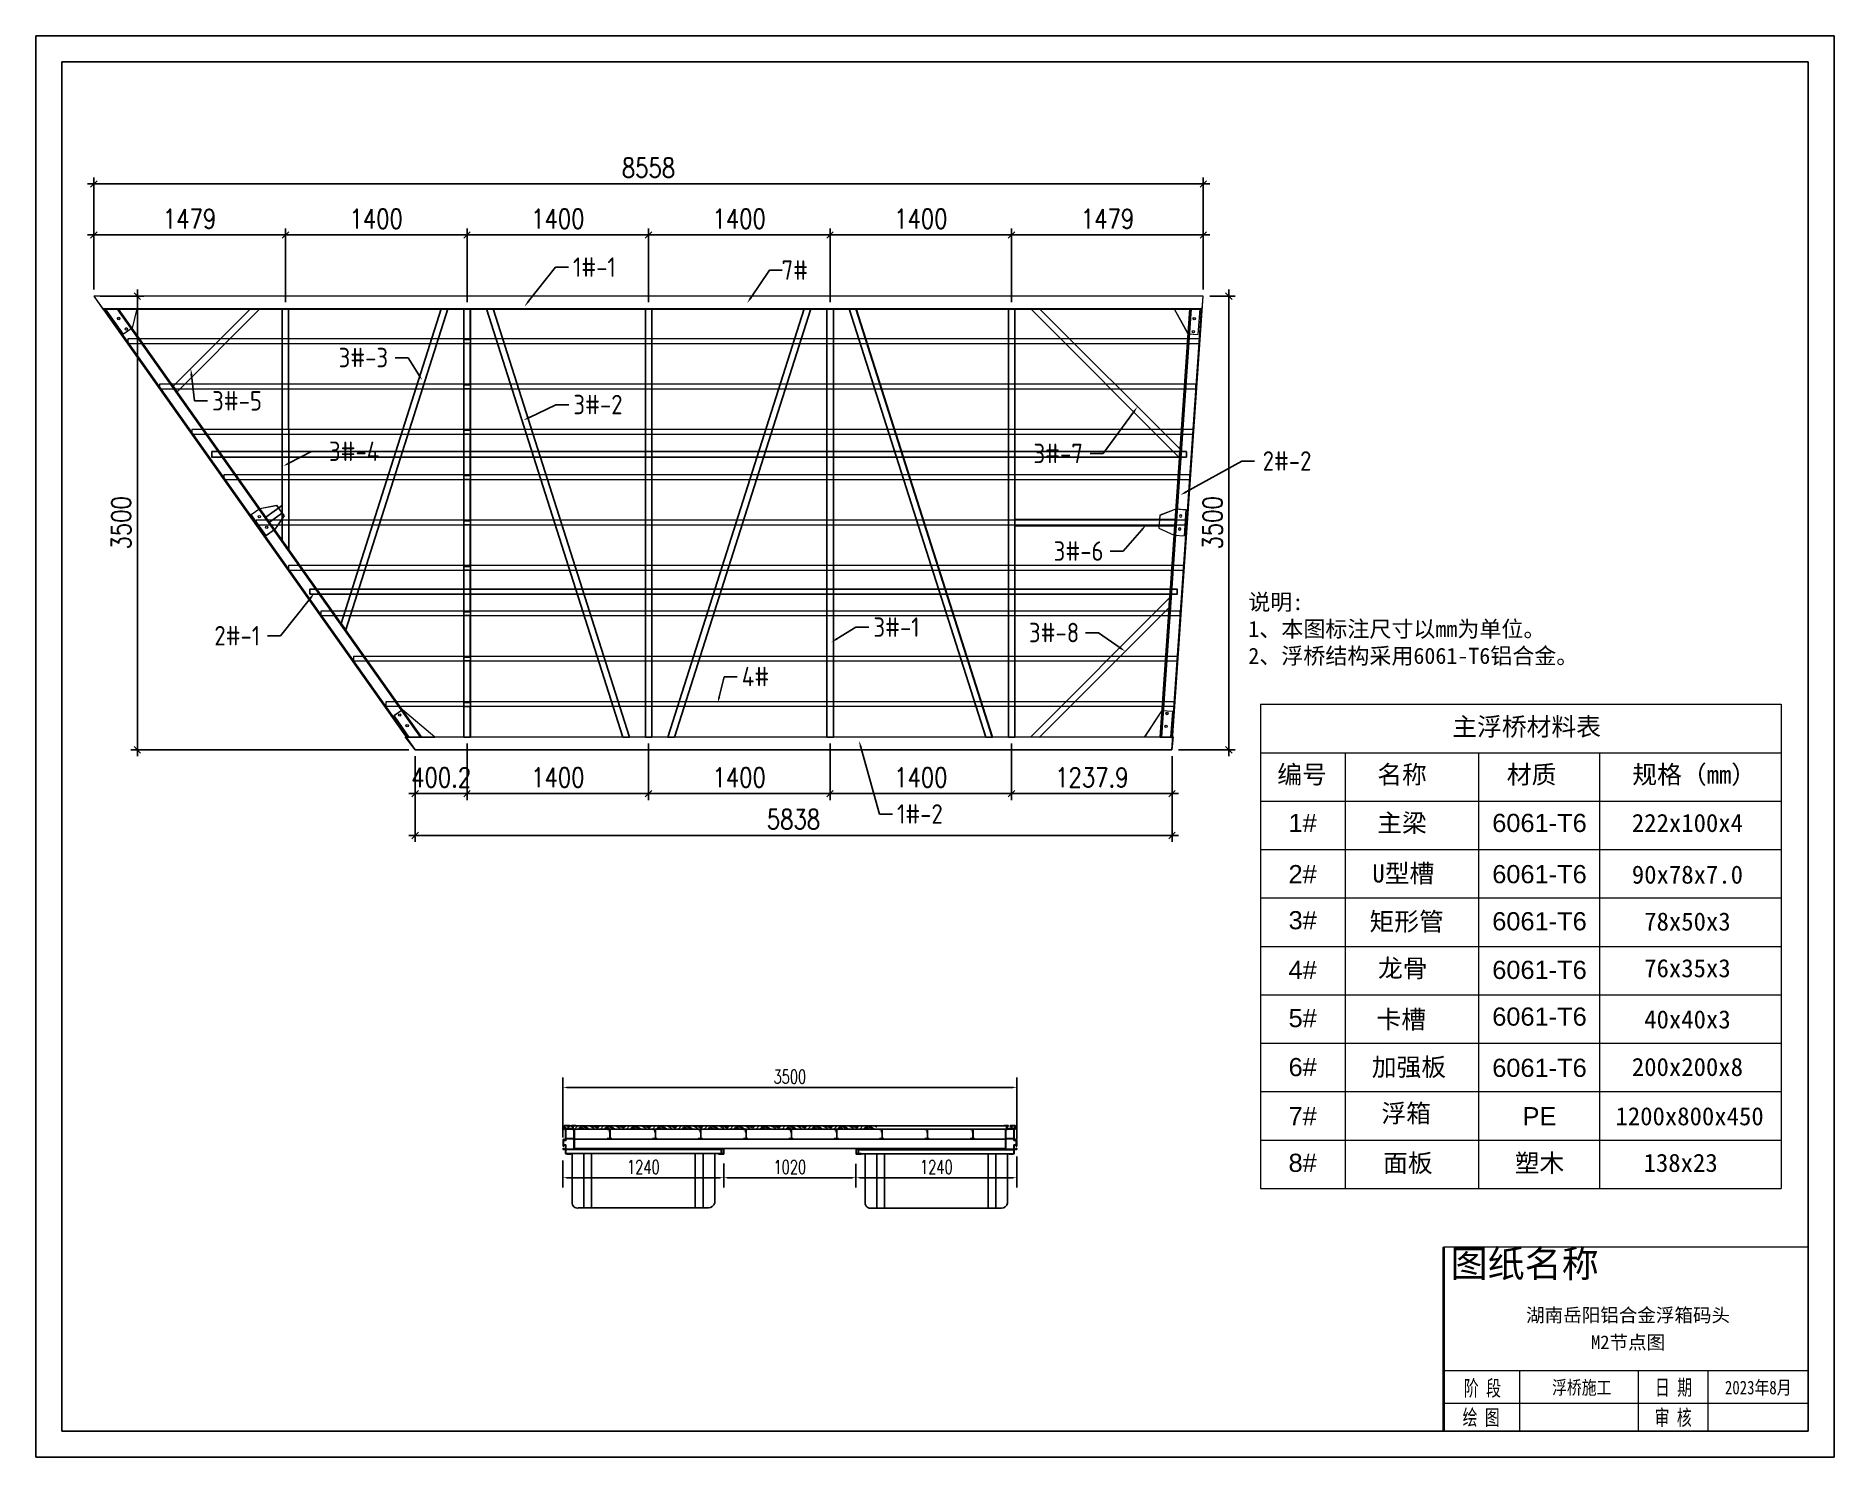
# Model space of a CAD drawing. Extents: x -259369 to -50372, y -155978 to 198088.
# Drawn here: x -64647 to -50777, y 135841 to 146804 of the extents above; entities that cross this region are included whole.
import ezdxf
from ezdxf import colors
from ezdxf.entities.mleader import LeaderData, LeaderLine
from ezdxf.enums import TextEntityAlignment as Align
from ezdxf.math import Vec2, Vec3

# ---------------------------------------------------------------- set-up
doc = ezdxf.new("R2010")
doc.units = 0
doc.header["$LTSCALE"] = 1000
doc.header["$MEASUREMENT"] = 0
doc.linetypes.add('HIDDEN', pattern=[0.375, 0.25, -0.125])
for name, color, linetype in [('SGIDI_TK_TEXT', 3, 'Continuous'), ('W-STEEL_FRAME钢架', 3, 'Continuous'), ('W-WOOD_FLOOR木地板', 30, 'Continuous'), ('卡槽', 242, 'Continuous'), ('文字', 7, 'Continuous'), ('标注', 9, 'Continuous'), ('连接端梁', 130, 'Continuous'), ('铝横梁', 220, 'Continuous')]:
    doc.layers.add(name, color=color, linetype=linetype)
for name, color, linetype, lineweight in [('加强板', 140, 'Continuous', 18), ('图框', 7, 'Continuous', 13), ('结构', 52, 'Continuous', 18), ('虚线', 8, 'Continuous', 0), ('铝主梁', 3, 'Continuous', 9), ('铝龙骨', 7, 'Continuous', 9)]:
    doc.layers.add(name, color=color, linetype=linetype, lineweight=lineweight)
doc.styles.add('Arial', font='')
doc.styles.add('HZTXT', font='txtw.shx', dxfattribs={"width": 0.8, "bigfont": 'hztxtw.shx'})
doc.styles.add('SGIDI-0', font='simhei.ttf', dxfattribs={"width": 0.8})
doc.styles.get("Standard").update_dxf_attribs({"font": 'gbenor.shx', "bigfont": 'gbcbig.shx'})
doc.styles.add('STANDARD_T3', font='simplex.shx', dxfattribs={"width": 0.7, "bigfont": 'hztxt.shx'})
doc.styles.add('仿宋', font='simfang.ttf', dxfattribs={"width": 0.7})
doc.styles.add('宋体', font='')
doc.styles.get('Arial').set_extended_font_data('STXihei')
doc.styles.get('宋体').set_extended_font_data('SimSun')
doc.dimstyles.new('DIM-50', dxfattribs={"dimscale": 50, "dimtxt": 3, "dimasz": 1, "dimexe": 1, "dimexo": 1, "dimgap": 1, "dimtad": 1, "dimdec": 1, "dimdsep": 46, "dimtxsty": 'HZTXT', "dimblk": 'OBLIQUE', "dimblk1": 'ARCHTICK', "dimblk2": 'OBLIQUE', "dimcen": 0, "dimdle": 1, "dimclrd": 9, "dimclre": 9, "dimclrt": 2, "dimadec": 1, "dimazin": 0, "dimtfac": 1, "dimtdec": 1, "dimtix": 1, "dimtmove": 2, "dimatfit": 3, "dimldrblk": 'OBLIQUE', "dimfxl": 15, "dimtolj": 1, "dimtzin": 0, "dimarcsym": 1})
doc.dimstyles.new('W&&30', dxfattribs={"dimtxt": 105, "dimasz": 30, "dimexe": 75, "dimexo": 90, "dimgap": 30, "dimtad": 1, "dimdec": 0, "dimzin": 0, "dimdsep": 46, "dimtxsty": 'STANDARD_T3', "dimcen": 0.09, "dimclrd": 1, "dimclre": 1, "dimclrt": 7, "dimazin": 2, "dimtfac": 1, "dimtdec": 0, "dimtix": 1, "dimtmove": 2, "dimatfit": 3, "dimfxl": 100, "dimtolj": 1, "dimtzin": 0, "dimarcsym": 0})

msp = doc.modelspace()

# ---------------------------------------------------------------- texts
at = {"layer": 'SGIDI_TK_TEXT', "color": 0, "style": '宋体'}
msp.add_text('图纸名称', height=209.616, dxfattribs=at).set_placement((-53163.69, 137333.42), align=Align.MIDDLE_CENTER)
at = {"layer": 'SGIDI_TK_TEXT', "color": 7, "style": '仿宋', "width": 0.7}
for s, p in [('阶 段', (-53489.65, 136372.44)), ('日 期', (-52015.52, 136378.31)), ('绘 图', (-53499.39, 136147.08)), ('审 核', (-52018.22, 136145.8))]:
    msp.add_text(s, height=120, dxfattribs=at).set_placement(p, align=Align.MIDDLE_CENTER)
at = {"layer": 'SGIDI_TK_TEXT', "color": 7, "style": 'SGIDI-0'}
for tag, p in [('湖南岳阳铝合金浮箱码头', (-52366.09, 136936)), ('M2节点图', (-52366.09, 136726.5))]:
    msp.add_attdef(tag, text='', height=104.81, dxfattribs=at).set_placement(p, align=Align.MIDDLE_CENTER)
at = {"layer": 'SGIDI_TK_TEXT', "color": 7, "style": 'SGIDI-0', "width": 0.8}
for tag, p in [('浮桥施工', (-52723.84, 136377.43)), ('2023年8月', (-51362.07, 136377.43))]:
    msp.add_attdef(tag, text='建设单位', height=104.808, dxfattribs=at).set_placement(p, align=Align.MIDDLE_CENTER)

# ---------------------------------------------------------------- blocks, each defined once
blk = doc.blocks.new('_Oblique')
at = {"color": 0, "linetype": 'ByBlock', "lineweight": -2}
blk.add_line((-0.5, -0.5), (0.5, 0.5), dxfattribs=at)
blk = doc.blocks.new('*D166')
at = {"layer": 'Defpoints', "color": 0, "transparency": 16777216}
for p in [(-55643, 144797, 0), (-55884, 141297, 0), (-55446, 141297)]:
    blk.add_point(p, dxfattribs=at)
at = {"layer": '标注', "color": 9, "lineweight": -2, "transparency": 16777216}
for p, q in [((-55446, 144847), (-55446, 141247)), ((-55593, 144797), (-55396, 144797)), ((-55834, 141297), (-55396, 141297))]:
    blk.add_line(p, q, dxfattribs=at)
at = {"layer": '标注', "color": 9, "lineweight": -2, "transparency": 16777216, "xscale": 50, "yscale": 50, "zscale": 50}
for p, rotation in [((-55446, 144797), 90), ((-55446, 141297), 270)]:
    blk.add_blockref('_Oblique', p, dxfattribs=dict(at, rotation=rotation))
at = {"layer": '标注', "color": 2, "transparency": 16777216, "insert": (-55571, 143047), "char_height": 150, "attachment_point": 5, "rotation": 90, "style": 'HZTXT'}
blk.add_mtext('\\A1;3500', dxfattribs=at)
blk = doc.blocks.new('_ArchTick')
at = {"color": 0, "linetype": 'ByBlock', "const_width": 0.4}
blk.add_lwpolyline([(-0.5, -0.5), (0.5, 0.5)], dxfattribs=at)
blk = doc.blocks.new('*D167')
at = {"layer": 'Defpoints', "color": 0, "transparency": 16777216}
for p in [(-58522, 145269), (-58522, 144699), (-57122, 144699)]:
    blk.add_point(p, dxfattribs=at)
at = {"layer": '标注', "color": 9, "lineweight": -2, "transparency": 16777216}
for p, q in [((-57072, 145269), (-58572, 145269)), ((-58522, 144749), (-58522, 145319)), ((-57122, 144749), (-57122, 145319))]:
    blk.add_line(p, q, dxfattribs=at)
at = {"layer": '标注', "color": 9, "lineweight": -2, "transparency": 16777216, "xscale": 50, "yscale": 50, "zscale": 50, "rotation": 180}
blk.add_blockref('_Oblique', (-58522, 145269), dxfattribs=at)
at = {"layer": '标注', "color": 9, "lineweight": -2, "transparency": 16777216, "xscale": 50, "yscale": 50, "zscale": 50}
blk.add_blockref('_Oblique', (-57122, 145269), dxfattribs=at)
at = {"layer": '标注', "color": 2, "transparency": 16777216, "insert": (-57822, 145394), "char_height": 150, "attachment_point": 5, "style": 'HZTXT'}
blk.add_mtext('\\A1;1400', dxfattribs=at)
blk = doc.blocks.new('*D168')
at = {"layer": 'Defpoints', "color": 0, "transparency": 16777216}
for p in [(-59922, 145269), (-59922, 144699), (-58522, 144699)]:
    blk.add_point(p, dxfattribs=at)
at = {"layer": '标注', "color": 9, "lineweight": -2, "transparency": 16777216}
for p, q in [((-58472, 145269), (-59972, 145269)), ((-59922, 144749), (-59922, 145319)), ((-58522, 144749), (-58522, 145319))]:
    blk.add_line(p, q, dxfattribs=at)
at = {"layer": '标注', "color": 9, "lineweight": -2, "transparency": 16777216, "xscale": 50, "yscale": 50, "zscale": 50, "rotation": 180}
blk.add_blockref('_Oblique', (-59922, 145269), dxfattribs=at)
at = {"layer": '标注', "color": 9, "lineweight": -2, "transparency": 16777216, "xscale": 50, "yscale": 50, "zscale": 50}
blk.add_blockref('_Oblique', (-58522, 145269), dxfattribs=at)
at = {"layer": '标注', "color": 2, "transparency": 16777216, "insert": (-59222, 145394), "char_height": 150, "attachment_point": 5, "style": 'HZTXT'}
blk.add_mtext('\\A1;1400', dxfattribs=at)
blk = doc.blocks.new('*D169')
at = {"layer": 'Defpoints', "color": 0, "transparency": 16777216}
for p in [(-61322, 145269), (-61322, 144699), (-59922, 144699)]:
    blk.add_point(p, dxfattribs=at)
at = {"layer": '标注', "color": 9, "lineweight": -2, "transparency": 16777216}
for p, q in [((-59872, 145269), (-61372, 145269)), ((-61322, 144749), (-61322, 145319)), ((-59922, 144749), (-59922, 145319))]:
    blk.add_line(p, q, dxfattribs=at)
at = {"layer": '标注', "color": 9, "lineweight": -2, "transparency": 16777216, "xscale": 50, "yscale": 50, "zscale": 50, "rotation": 180}
blk.add_blockref('_Oblique', (-61322, 145269), dxfattribs=at)
at = {"layer": '标注', "color": 9, "lineweight": -2, "transparency": 16777216, "xscale": 50, "yscale": 50, "zscale": 50}
blk.add_blockref('_Oblique', (-59922, 145269), dxfattribs=at)
at = {"layer": '标注', "color": 2, "transparency": 16777216, "insert": (-60622, 145394), "char_height": 150, "attachment_point": 5, "style": 'HZTXT'}
blk.add_mtext('\\A1;1400', dxfattribs=at)
blk = doc.blocks.new('*D170')
at = {"layer": 'Defpoints', "color": 0, "transparency": 16777216}
for p in [(-55643, 145269), (-57122, 144699), (-55643, 144797)]:
    blk.add_point(p, dxfattribs=at)
at = {"layer": '标注', "color": 9, "lineweight": -2, "transparency": 16777216}
for p, q in [((-57172, 145269), (-55593, 145269)), ((-57122, 144749), (-57122, 145319)), ((-55643, 144847), (-55643, 145319))]:
    blk.add_line(p, q, dxfattribs=at)
at = {"layer": '标注', "color": 9, "lineweight": -2, "transparency": 16777216, "xscale": 50, "yscale": 50, "zscale": 50, "rotation": 180}
blk.add_blockref('_Oblique', (-57122, 145269), dxfattribs=at)
at = {"layer": '标注', "color": 9, "lineweight": -2, "transparency": 16777216, "xscale": 50, "yscale": 50, "zscale": 50}
blk.add_blockref('_Oblique', (-55643, 145269), dxfattribs=at)
at = {"layer": '标注', "color": 2, "transparency": 16777216, "insert": (-56383, 145394), "char_height": 150, "attachment_point": 5, "style": 'HZTXT'}
blk.add_mtext('\\A1;1479', dxfattribs=at)
blk = doc.blocks.new('*D171')
at = {"layer": 'Defpoints', "color": 0, "transparency": 16777216}
for p in [(-61722, 141297), (-55884, 141297), (-55884, 140636)]:
    blk.add_point(p, dxfattribs=at)
at = {"layer": '标注', "color": 9, "lineweight": -2, "transparency": 16777216}
for p, q in [((-61722, 141247), (-61722, 140586)), ((-55884, 141247), (-55884, 140586)), ((-61772, 140636), (-55834, 140636))]:
    blk.add_line(p, q, dxfattribs=at)
at = {"layer": '标注', "color": 9, "lineweight": -2, "transparency": 16777216, "xscale": 50, "yscale": 50, "zscale": 50, "rotation": 180}
blk.add_blockref('_Oblique', (-61722, 140636), dxfattribs=at)
at = {"layer": '标注', "color": 9, "lineweight": -2, "transparency": 16777216, "xscale": 50, "yscale": 50, "zscale": 50}
blk.add_blockref('_Oblique', (-55884, 140636), dxfattribs=at)
at = {"layer": '标注', "color": 2, "transparency": 16777216, "insert": (-58803, 140761), "char_height": 150, "attachment_point": 5, "style": 'HZTXT'}
blk.add_mtext('\\A1;5838', dxfattribs=at)
blk = doc.blocks.new('*D172')
at = {"layer": 'Defpoints', "color": 0, "transparency": 16777216}
for p in [(-62722, 145269), (-62722, 144699), (-61322, 144699)]:
    blk.add_point(p, dxfattribs=at)
at = {"layer": '标注', "color": 9, "lineweight": -2, "transparency": 16777216}
for p, q in [((-61272, 145269), (-62772, 145269)), ((-62722, 144749), (-62722, 145319)), ((-61322, 144749), (-61322, 145319))]:
    blk.add_line(p, q, dxfattribs=at)
at = {"layer": '标注', "color": 9, "lineweight": -2, "transparency": 16777216, "xscale": 50, "yscale": 50, "zscale": 50, "rotation": 180}
blk.add_blockref('_Oblique', (-62722, 145269), dxfattribs=at)
at = {"layer": '标注', "color": 9, "lineweight": -2, "transparency": 16777216, "xscale": 50, "yscale": 50, "zscale": 50}
blk.add_blockref('_Oblique', (-61322, 145269), dxfattribs=at)
at = {"layer": '标注', "color": 2, "transparency": 16777216, "insert": (-62022, 145394), "char_height": 150, "attachment_point": 5, "style": 'HZTXT'}
blk.add_mtext('\\A1;1400', dxfattribs=at)
blk = doc.blocks.new('*D173')
at = {"layer": 'Defpoints', "color": 0, "transparency": 16777216}
for p in [(-64201, 145269), (-64201, 144797), (-62722, 144699)]:
    blk.add_point(p, dxfattribs=at)
at = {"layer": '标注', "color": 9, "lineweight": -2, "transparency": 16777216}
for p, q in [((-62672, 145269), (-64251, 145269)), ((-64201, 144847), (-64201, 145319)), ((-62722, 144749), (-62722, 145319))]:
    blk.add_line(p, q, dxfattribs=at)
at = {"layer": '标注', "color": 9, "lineweight": -2, "transparency": 16777216, "xscale": 50, "yscale": 50, "zscale": 50, "rotation": 180}
blk.add_blockref('_Oblique', (-64201, 145269), dxfattribs=at)
at = {"layer": '标注', "color": 9, "lineweight": -2, "transparency": 16777216, "xscale": 50, "yscale": 50, "zscale": 50}
blk.add_blockref('_Oblique', (-62722, 145269), dxfattribs=at)
at = {"layer": '标注', "color": 2, "transparency": 16777216, "insert": (-63462, 145394), "char_height": 150, "attachment_point": 5, "style": 'HZTXT'}
blk.add_mtext('\\A1;1479', dxfattribs=at)
blk = doc.blocks.new('*D174')
at = {"layer": 'Defpoints', "color": 0, "transparency": 16777216}
for p in [(-64201, 144797), (-63865, 144797), (-61722, 141297)]:
    blk.add_point(p, dxfattribs=at)
at = {"layer": '标注', "color": 9, "lineweight": -2, "transparency": 16777216}
for p, q in [((-63865, 141247), (-63865, 144847)), ((-64151, 144797), (-63815, 144797)), ((-61772, 141297), (-63915, 141297))]:
    blk.add_line(p, q, dxfattribs=at)
at = {"layer": '标注', "color": 9, "lineweight": -2, "transparency": 16777216, "xscale": 50, "yscale": 50, "zscale": 50}
for p, rotation in [((-63865, 144797), 90), ((-63865, 141297), 270)]:
    blk.add_blockref('_Oblique', p, dxfattribs=dict(at, rotation=rotation))
at = {"layer": '标注', "color": 2, "transparency": 16777216, "insert": (-63990, 143047), "char_height": 150, "attachment_point": 5, "rotation": 90, "style": 'HZTXT'}
blk.add_mtext('\\A1;3500', dxfattribs=at)
blk = doc.blocks.new('*D175')
at = {"layer": 'Defpoints', "color": 0, "transparency": 16777216}
for p in [(-61322, 141395), (-61722, 141297), (-61722, 140959)]:
    blk.add_point(p, dxfattribs=at)
at = {"layer": '标注', "color": 9, "lineweight": -2, "transparency": 16777216}
for p, q in [((-61322, 141345), (-61322, 140909)), ((-61722, 141247), (-61722, 140909)), ((-61722, 140959), (-61772, 140959)), ((-61322, 140959), (-61722, 140959)), ((-61322, 140959), (-61272, 140959))]:
    blk.add_line(p, q, dxfattribs=at)
at = {"layer": '标注', "color": 9, "lineweight": -2, "transparency": 16777216, "xscale": 50, "yscale": 50, "zscale": 50}
blk.add_blockref('_Oblique', (-61722, 140959), dxfattribs=at)
at = {"layer": '标注', "color": 9, "lineweight": -2, "transparency": 16777216, "xscale": 50, "yscale": 50, "zscale": 50, "rotation": 180}
blk.add_blockref('_Oblique', (-61322, 140959), dxfattribs=at)
at = {"layer": '标注', "color": 2, "transparency": 16777216, "insert": (-61522, 141084), "char_height": 150, "attachment_point": 5, "style": 'HZTXT'}
blk.add_mtext('\\A1;400.2', dxfattribs=at)
blk = doc.blocks.new('*D176')
at = {"layer": 'Defpoints', "color": 0, "transparency": 16777216}
for p in [(-57122, 141395), (-55884, 141297), (-57122, 140959)]:
    blk.add_point(p, dxfattribs=at)
at = {"layer": '标注', "color": 9, "lineweight": -2, "transparency": 16777216}
for p, q in [((-57122, 141345), (-57122, 140909)), ((-55884, 141247), (-55884, 140909)), ((-55834, 140959), (-57172, 140959))]:
    blk.add_line(p, q, dxfattribs=at)
at = {"layer": '标注', "color": 9, "lineweight": -2, "transparency": 16777216, "xscale": 50, "yscale": 50, "zscale": 50, "rotation": 180}
blk.add_blockref('_Oblique', (-57122, 140959), dxfattribs=at)
at = {"layer": '标注', "color": 9, "lineweight": -2, "transparency": 16777216, "xscale": 50, "yscale": 50, "zscale": 50}
blk.add_blockref('_Oblique', (-55884, 140959), dxfattribs=at)
at = {"layer": '标注', "color": 2, "transparency": 16777216, "insert": (-56503, 141084), "char_height": 150, "attachment_point": 5, "style": 'HZTXT'}
blk.add_mtext('\\A1;1237.9', dxfattribs=at)
blk = doc.blocks.new('*D177')
at = {"layer": 'Defpoints', "color": 0, "transparency": 16777216}
for p in [(-61322, 141395), (-59922, 141395), (-59922, 140959)]:
    blk.add_point(p, dxfattribs=at)
at = {"layer": '标注', "color": 9, "lineweight": -2, "transparency": 16777216}
for p, q in [((-61322, 141345), (-61322, 140909)), ((-59922, 141345), (-59922, 140909)), ((-61372, 140959), (-59872, 140959))]:
    blk.add_line(p, q, dxfattribs=at)
at = {"layer": '标注', "color": 9, "lineweight": -2, "transparency": 16777216, "xscale": 50, "yscale": 50, "zscale": 50, "rotation": 180}
blk.add_blockref('_Oblique', (-61322, 140959), dxfattribs=at)
at = {"layer": '标注', "color": 9, "lineweight": -2, "transparency": 16777216, "xscale": 50, "yscale": 50, "zscale": 50}
blk.add_blockref('_Oblique', (-59922, 140959), dxfattribs=at)
at = {"layer": '标注', "color": 2, "transparency": 16777216, "insert": (-60622, 141084), "char_height": 150, "attachment_point": 5, "style": 'HZTXT'}
blk.add_mtext('\\A1;1400', dxfattribs=at)
blk = doc.blocks.new('*D178')
at = {"layer": 'Defpoints', "color": 0, "transparency": 16777216}
for p in [(-59922, 141395), (-58522, 141395), (-58522, 140959)]:
    blk.add_point(p, dxfattribs=at)
at = {"layer": '标注', "color": 9, "lineweight": -2, "transparency": 16777216}
for p, q in [((-59922, 141345), (-59922, 140909)), ((-58522, 141345), (-58522, 140909)), ((-59972, 140959), (-58472, 140959))]:
    blk.add_line(p, q, dxfattribs=at)
at = {"layer": '标注', "color": 9, "lineweight": -2, "transparency": 16777216, "xscale": 50, "yscale": 50, "zscale": 50, "rotation": 180}
blk.add_blockref('_Oblique', (-59922, 140959), dxfattribs=at)
at = {"layer": '标注', "color": 9, "lineweight": -2, "transparency": 16777216, "xscale": 50, "yscale": 50, "zscale": 50}
blk.add_blockref('_Oblique', (-58522, 140959), dxfattribs=at)
at = {"layer": '标注', "color": 2, "transparency": 16777216, "insert": (-59222, 141084), "char_height": 150, "attachment_point": 5, "style": 'HZTXT'}
blk.add_mtext('\\A1;1400', dxfattribs=at)
blk = doc.blocks.new('*D179')
at = {"layer": 'Defpoints', "color": 0, "transparency": 16777216}
for p in [(-58522, 141395), (-57122, 141395), (-57122, 140959)]:
    blk.add_point(p, dxfattribs=at)
at = {"layer": '标注', "color": 9, "lineweight": -2, "transparency": 16777216}
for p, q in [((-58522, 141345), (-58522, 140909)), ((-57122, 141345), (-57122, 140909)), ((-58572, 140959), (-57072, 140959))]:
    blk.add_line(p, q, dxfattribs=at)
at = {"layer": '标注', "color": 9, "lineweight": -2, "transparency": 16777216, "xscale": 50, "yscale": 50, "zscale": 50, "rotation": 180}
blk.add_blockref('_Oblique', (-58522, 140959), dxfattribs=at)
at = {"layer": '标注', "color": 9, "lineweight": -2, "transparency": 16777216, "xscale": 50, "yscale": 50, "zscale": 50}
blk.add_blockref('_Oblique', (-57122, 140959), dxfattribs=at)
at = {"layer": '标注', "color": 2, "transparency": 16777216, "insert": (-57822, 141084), "char_height": 150, "attachment_point": 5, "style": 'HZTXT'}
blk.add_mtext('\\A1;1400', dxfattribs=at)
blk = doc.blocks.new('A$C0D8A069B')
at = {"layer": '加强板'}
blk.add_lwpolyline([(80, -100), (0, -100), (0, 100), (80, 100), (200, 45), (200, -55), (80, -100)], dxfattribs=at)
for centre in [(40, 50), (40, -50)]:
    blk.add_circle(centre, 9, dxfattribs=at)
blk = doc.blocks.new('tjjkrf')
at = {"layer": '加强板', "color": 5}
for points in [[(718830, 98057), (719070, 98057), (719034, 97907), (718969, 97861)], [(727273, 98057), (727073, 98057), (727179, 97863), (727259, 97857)], [(721170, 94753), (721370, 94753), (721120, 94962), (721054, 94916)], [(727045, 94753), (726845, 94753), (726979, 94958), (727059, 94952)]]:
    blk.add_lwpolyline(points, close=True, dxfattribs=at)
for centre in [(718932, 97982), (727227, 97980), (718990, 97900), (727221, 97880), (721099, 94923), (727018, 94935), (721156, 94841), (727011, 94835)]:
    blk.add_circle(centre, 9, dxfattribs=at)
at = {"layer": '结构', "color": 251}
blk.add_lwpolyline([(721218, 94655), (727056, 94655), (727297, 98155), (718739, 98155)], close=True, dxfattribs=at)
at = {"layer": '虚线', "color": 1, "linetype": 'HIDDEN', "ltscale": 300}
for p, q in [((727290, 98057), (718809, 98057)), ((718916, 98057), (721256, 94753)), ((727203, 98057), (726975, 94753)), ((727063, 94753), (721149, 94753))]:
    blk.add_line(p, q, dxfattribs=at)
at = {"layer": '连接端梁'}
for points in [[(721158, 94753), (718817, 98057), (718928, 98057), (721268, 94753)], [(727055, 94753), (727283, 98057), (727193, 98057), (726965, 94753)]]:
    blk.add_lwpolyline(points, close=True, dxfattribs=at)
at = {"layer": '铝主梁', "color": 3}
for points in [[(718816, 98055), (727290, 98055), (727297, 98155), (718739, 98155)], [(718739, 98155), (718816, 98047)]]:
    blk.add_lwpolyline(points, dxfattribs=at)
blk.add_lwpolyline([(727056, 94655), (721218, 94655), (721142, 94755), (727064, 94755)], close=True, dxfattribs=at)
at = {"layer": '铝横梁', "color": 243}
for points in [[(719351, 97459), (719949, 98057), (720019, 98055), (719381, 97417)], [(720242, 98057), (720243, 96200), (720193, 96268), (720192, 98057)], [(721419, 98057), (720647, 95630), (720683, 95581), (721471, 98056)], [(721644, 98057), (721644, 94753), (721594, 94753), (721594, 98057)], [(721820, 98057), (722871, 94753), (722819, 94753), (721767, 98057)], [(723044, 98057), (723044, 94753), (722994, 94753), (722994, 98057)], [(724218, 98057), (723166, 94753), (723218, 94753), (724270, 98057)], [(724444, 98057), (724444, 94753), (724394, 94753), (724394, 98057)], [(724618, 98057), (725669, 94753), (725619, 94753), (724567, 98057)], [(724620, 98057), (725671, 94753), (725619, 94753), (724567, 98057)], [(725844, 98057), (725844, 94753), (725794, 94753), (725794, 98057)], [(727118, 96974), (726035, 98057), (725966, 98055), (727112, 96909)], [(727034, 95751), (726035, 94753), (725966, 94754), (727038, 95826)]]:
    blk.add_lwpolyline(points, close=True, dxfattribs=at)
for points in [[(720195, 96541), (720066, 96450)], [(720195, 96482), (720094, 96411)]]:
    blk.add_lwpolyline(points, dxfattribs=at)
at = {"layer": '铝横梁', "color": 243, "elevation": 0}
blk.add_lwpolyline([(727081, 96431), (725844, 96431), (725844, 96381), (727077, 96381)], close=True, dxfattribs=at)
at = {"layer": '铝龙骨', "color": 0}
for points in [[(727269, 97790), (727269, 97825), (719001, 97825), (719001, 97790)], [(727239, 97440), (727239, 97475), (719246, 97475), (719246, 97440)], [(727219, 97090), (727219, 97125), (719496, 97125), (719496, 97090)], [(727199, 96740), (727199, 96775), (719741, 96775), (719741, 96740)], [(727169, 96390), (727169, 96425), (719991, 96425), (719991, 96390)], [(727149, 96040), (727149, 96075), (720241, 96075), (720241, 96040)], [(727119, 95690), (727119, 95725), (720491, 95725), (720491, 95690)], [(727099, 95340), (727099, 95375), (720741, 95375), (720741, 95340)], [(727074, 94990), (727074, 95025), (720991, 95025), (720991, 94990)]]:
    blk.add_lwpolyline(points, close=True, dxfattribs=at)
at = {"rotation": 35.31161645939986}
blk.add_blockref('A$C0D8A069B', (720011, 96388), dxfattribs=at)
at = {"xscale": -1, "rotation": 356.0587159667313}
blk.add_blockref('A$C0D8A069B', (727159, 96405), dxfattribs=at)
blk = doc.blocks.new('futong')
at = {"layer": '加强板', "color": 5}
for points in [[(59660, 20709), (59900, 20709), (59864, 20560), (59799, 20513)], [(68103, 20709), (67903, 20709), (68010, 20515), (68089, 20510)], [(62000, 17405), (62200, 17405), (61950, 17615), (61885, 17568)], [(67876, 17405), (67676, 17405), (67810, 17610), (67889, 17605)]]:
    blk.add_lwpolyline(points, close=True, dxfattribs=at)
for centre in [(59762, 20634), (59820, 20553), (68051, 20532), (68058, 20632), (61929, 17575), (61987, 17494), (67841, 17488), (67848, 17587)]:
    blk.add_circle(centre, 9, dxfattribs=at)
at = {"layer": '卡槽', "color": 22, "ltscale": 5000}
blk.add_lwpolyline([(60479, 19607), (60479, 19565), (67997, 19565), (67997, 19607)], close=True, dxfattribs=at)
at = {"layer": '卡槽', "color": 22, "ltscale": 5000, "elevation": 0}
blk.add_lwpolyline([(61237, 18507), (61237, 18547), (67926, 18547), (67926, 18507)], close=True, dxfattribs=at)
at = {"layer": '结构', "color": 251}
blk.add_lwpolyline([(62048, 17307), (67886, 17307), (68128, 20807), (59569, 20807)], close=True, dxfattribs=at)
at = {"layer": '虚线', "color": 1, "linetype": 'HIDDEN', "ltscale": 300}
for p, q in [((68121, 20709), (59639, 20709)), ((59746, 20709), (62086, 17405)), ((68033, 20709), (67805, 17405)), ((67893, 17405), (61979, 17405))]:
    blk.add_line(p, q, dxfattribs=at)
at = {"layer": '连接端梁'}
for points in [[(61988, 17405), (59648, 20709), (59758, 20709), (62098, 17405)], [(67886, 17405), (68113, 20709), (68023, 20709), (67795, 17405)]]:
    blk.add_lwpolyline(points, close=True, dxfattribs=at)
at = {"layer": '铝主梁', "color": 3}
for points in [[(59646, 20707), (68120, 20707), (68128, 20807), (59569, 20807)], [(59640, 20707), (68120, 20707), (68128, 20807), (59569, 20807)], [(59569, 20807), (59640, 20707)]]:
    blk.add_lwpolyline(points, dxfattribs=at)
blk.add_lwpolyline([(67886, 17307), (62048, 17307), (61972, 17407), (67894, 17407)], close=True, dxfattribs=at)
at = {"rotation": 35.31161645939986}
blk.add_blockref('A$C0D8A069B', (60842, 19041), dxfattribs=at)
at = {"xscale": -1, "rotation": 356.0587159667313}
blk.add_blockref('A$C0D8A069B', (67989, 19057), dxfattribs=at)
blk = doc.blocks.new('*D165')
at = {"layer": 'Defpoints', "color": 0, "transparency": 16777216}
for p in [(-58322, 138192), (-57082, 138249), (-57082, 137996)]:
    blk.add_point(p, dxfattribs=at)
at = {"layer": 'W-STEEL_FRAME钢架', "color": 1, "lineweight": -2, "transparency": 16777216}
for p, q in [((-57082, 138159), (-57082, 137921)), ((-58322, 138102), (-58322, 137921)), ((-58292, 137996), (-57112, 137996))]:
    blk.add_line(p, q, dxfattribs=at)
at = {"layer": 'W-STEEL_FRAME钢架', "color": 1, "transparency": 16777216}
for points in [[(-58292, 138001), (-58292, 137991), (-58322, 137996)], [(-57112, 138001), (-57112, 137991), (-57082, 137996)]]:
    blk.add_solid(points, dxfattribs=at)
at = {"layer": 'W-STEEL_FRAME钢架', "color": 7, "transparency": 16777216, "insert": (-57702, 138078), "char_height": 105, "attachment_point": 5, "style": 'STANDARD_T3'}
blk.add_mtext('\\A1;1240', dxfattribs=at)
blk = doc.blocks.new('450fuxiang')
at = {"color": 5, "lineweight": -3}
for p, q in [((-1521475, 1202849), (-1521475, 1203269)), ((-1521415, 1202849), (-1521415, 1203269)), ((-1520615, 1203269), (-1520615, 1202849)), ((-1520555, 1203269), (-1520555, 1202849))]:
    blk.add_line(p, q, dxfattribs=at)
at = {"color": 5}
blk.add_lwpolyline([(-1521615, 1203299), (-1521615, 1203269), (-1521565, 1203269), (-1520465, 1203268), (-1520415, 1203269), (-1520415, 1203299)], close=True, dxfattribs=at)
at = {"color": 5, "lineweight": -3}
blk.add_lwpolyline([(-1521565, 1203269), (-1521565, 1202893, 0.477005), (-1521515, 1202849), (-1520515, 1202849, 0.322419), (-1520465, 1202889), (-1520465, 1203269)], format="xyb", dxfattribs=at)
blk = doc.blocks.new('*D163')
at = {"layer": 'Defpoints', "color": 0, "transparency": 16777216}
for p in [(-60582, 138219), (-59342, 138195), (-60582, 137996)]:
    blk.add_point(p, dxfattribs=at)
at = {"layer": 'W-STEEL_FRAME钢架', "color": 1, "lineweight": -2, "transparency": 16777216}
for p, q in [((-60582, 138129), (-60582, 137921)), ((-59342, 138105), (-59342, 137921)), ((-59372, 137996), (-60552, 137996))]:
    blk.add_line(p, q, dxfattribs=at)
at = {"layer": 'W-STEEL_FRAME钢架', "color": 1, "transparency": 16777216}
for points in [[(-60552, 138001), (-60552, 137991), (-60582, 137996)], [(-59372, 138001), (-59372, 137991), (-59342, 137996)]]:
    blk.add_solid(points, dxfattribs=at)
at = {"layer": 'W-STEEL_FRAME钢架', "color": 7, "transparency": 16777216, "insert": (-59962, 138078), "char_height": 105, "attachment_point": 5, "style": 'STANDARD_T3'}
blk.add_mtext('\\A1;1240', dxfattribs=at)
blk = doc.blocks.new('*D164')
at = {"layer": 'Defpoints', "color": 0, "transparency": 16777216}
for p in [(-57082, 138693), (-60582, 138215), (-57082, 138207)]:
    blk.add_point(p, dxfattribs=at)
at = {"layer": 'W-STEEL_FRAME钢架', "color": 1, "lineweight": -2, "transparency": 16777216}
for p, q in [((-60582, 138305), (-60582, 138768)), ((-57082, 138297), (-57082, 138768)), ((-60552, 138693), (-57112, 138693))]:
    blk.add_line(p, q, dxfattribs=at)
at = {"layer": 'W-STEEL_FRAME钢架', "color": 1, "transparency": 16777216}
for points in [[(-60552, 138698), (-60552, 138688), (-60582, 138693)], [(-57112, 138698), (-57112, 138688), (-57082, 138693)]]:
    blk.add_solid(points, dxfattribs=at)
at = {"layer": 'W-STEEL_FRAME钢架', "color": 7, "transparency": 16777216, "insert": (-58832, 138775), "char_height": 105, "attachment_point": 5, "style": 'STANDARD_T3'}
blk.add_mtext('\\A1;3500', dxfattribs=at)
blk = doc.blocks.new('*D187')
at = {"layer": 'Defpoints', "color": 0, "transparency": 16777216}
for p in [(-59342, 138178), (-58322, 138178), (-58322, 137996)]:
    blk.add_point(p, dxfattribs=at)
at = {"layer": 'W-STEEL_FRAME钢架', "color": 1, "lineweight": -2, "transparency": 16777216}
for p, q in [((-59342, 138088), (-59342, 137921)), ((-58322, 138088), (-58322, 137921)), ((-59312, 137996), (-58352, 137996))]:
    blk.add_line(p, q, dxfattribs=at)
at = {"layer": 'W-STEEL_FRAME钢架', "color": 1, "transparency": 16777216}
for points in [[(-59312, 138001), (-59312, 137991), (-59342, 137996)], [(-58352, 138001), (-58352, 137991), (-58322, 137996)]]:
    blk.add_solid(points, dxfattribs=at)
at = {"layer": 'W-STEEL_FRAME钢架', "color": 7, "transparency": 16777216, "insert": (-58832, 138078), "char_height": 105, "attachment_point": 5, "style": 'STANDARD_T3'}
blk.add_mtext('\\A1;1020', dxfattribs=at)
blk = doc.blocks.new('$matou$00000085')
at = {"color": 0, "lineweight": 5}
for p, q in [((-17, 36, 0), (-17, 37, 0)), ((-4, 34, 0), (-4, 35, 0)), ((-1, 13, 0), (-3, 13, 0))]:
    blk.add_line(p, q, dxfattribs=at)
at = {"color": 0, "lineweight": 0, "ltscale": 0.5}
blk.add_arc((-2, 17, 0), 4.07, 274.7282, 349.8472, dxfattribs=at)
at = {"layer": '结构', "color": 0, "linetype": 'ByBlock', "lineweight": 0, "ltscale": 0.5}
for p, q in [((-7, 38, 0), (-16, 38, 0)), ((-16, 35, 0), (-8, 35, 0)), ((-7, -34, 0), (-7, 34, 0)), ((-5, 33, 0), (-4, 34, 0)), ((-4, 33, 0), (-5, 33, 0)), ((-5, 31, 0), (-4, 32, 0)), ((-4, 31, 0), (-5, 31, 0)), ((-5, 31, 0), (-4, 31, 0)), ((-4, 31, 0), (-5, 31, 0)), ((-5, 29, 0), (-4, 29, 0)), ((-4, 29, 0), (-5, 29, 0)), ((-5, 27, 0), (-4, 27, 0)), ((-4, 27, 0), (-5, 27, 0)), ((-4, 26, 0), (-5, 25, 0)), ((-5, 25, 0), (-4, 25, 0)), ((-5, 24, 0), (-4, 23, 0)), ((-4, 24, 0), (-5, 24, 0)), ((-5, 22, 0), (-4, 22, 0)), ((-4, 22, 0), (-5, 22, 0)), ((-5, 20, 0), (-4, 20, 0)), ((-4, 20, 0), (-5, 20, 0)), ((-4, 32, 0), (-4, 33, 0)), ((-4, 31, 0), (-4, 29, 0)), ((-4, 31, 0), (-4, 31, 0)), ((-4, 29, 0), (-4, 27, 0)), ((-4, 27, 0), (-4, 26, 0)), ((-4, 25, 0), (-4, 24, 0)), ((-4, 23, 0), (-4, 22, 0)), ((-4, 22, 0), (-4, 20, 0)), ((-4, 20, 0), (-4, 19, 0)), ((-4, -34, 0), (-4, 12, 0)), ((-1, 34, 0), (-1, 35, 0)), ((0, 33, 0), (-1, 34, 0)), ((-1, 33, 0), (0, 33, 0)), ((-1, 32, 0), (-1, 33, 0)), ((0, 31, 0), (-1, 32, 0)), ((-1, 31, 0), (0, 31, 0)), ((-1, 30, 0), (-1, 31, 0)), ((0, 30, 0), (-1, 30, 0)), ((-1, 29, 0), (0, 30, 0)), ((-1, 28, 0), (-1, 29, 0)), ((0, 28, 0), (-1, 28, 0)), ((-1, 28, 0), (0, 28, 0)), ((-1, 26, 0), (-1, 28, 0)), ((0, 26, 0), (-1, 26, 0)), ((-1, 26, 0), (0, 26, 0)), ((-1, 25, 0), (-1, 26, 0)), ((0, 24, 0), (-1, 25, 0)), ((-1, 24, 0), (0, 24, 0)), ((-1, 23, 0), (-1, 24, 0)), ((0, 22, 0), (-1, 23, 0)), ((-1, 22, 0), (0, 22, 0)), ((-1, 22, 0), (-1, 22, 0)), ((-1, 21, 0), (-1, 22, 0)), ((0, 21, 0), (-1, 21, 0)), ((-1, 20, 0), (0, 21, 0)), ((-1, 19, 0), (-1, 20, 0)), ((2, 38, 0), (16, 38, 0)), ((3, 34, 0), (3, 17, 0)), ((16, 35, 0), (4, 35, 0)), ((17, 37, 0), (17, 36, 0)), ((-17, -35, 0), (-8, -35, 0)), ((-17, -38, 0), (-17, -36, 0)), ((17, -38, 0), (-17, -38, 0)), ((-3, -35, 0), (17, -35, 0)), ((17, -36, 0), (17, -38, 0))]:
    blk.add_line(p, q, dxfattribs=at)
for centre, radius, start, end in [((-16, 37, 0), 1, 90, 180), ((-16, 36, 0), 1, 180, 270), ((-8, 34, 0), 1, 0, 90), ((-7, 35, 0), 3, 0, 90.0017), ((-2, 19, 0), 1.75, 180, 0), ((-3, 12, 0), 1, 90, 180), ((2, 35, 0), 3, 89.9983, 180), ((4, 34, 0), 1, 90, 180), ((16, 37, 0), 1, 0, 90), ((16, 36, 0), 1, 270, 360), ((-17, -36, 0), 0.5, 90, 180), ((-17, -38, 0), 0.5, 180, 270), ((-8, -34, 0), 1, 270, 0), ((-3, -34, 0), 1, 180, 270), ((17, -36, 0), 0.5, 0, 90), ((17, -38, 0), 0.5, 270, 0)]:
    blk.add_arc(centre, radius, start, end, dxfattribs=at)
blk = doc.blocks.new('*U106')
at = {"layer": '铝龙骨', "yscale": -1, "rotation": 180}
blk.add_blockref('$matou$00000085', (0, 0, 0), dxfattribs=at)
blk = doc.blocks.new('*U107')
at = {"color": 0, "linetype": 'ByBlock', "lineweight": -2, "transparency": 16777216}
for p in [(-2800, 0), (-2450, 0), (-2100, 0), (-1750, 0), (-1400, 0), (-1050, 0), (-700, 0), (-350, 0), (0, 0)]:
    blk.add_blockref('*U106', p, dxfattribs=at)
blk = doc.blocks.new('*D110')
at = {"layer": 'Defpoints', "color": 0, "transparency": 16777216}
for p in [(-55643, 145662), (-64201, 144797), (-55643, 144797)]:
    blk.add_point(p, dxfattribs=at)
at = {"layer": '标注', "color": 9, "lineweight": -2, "transparency": 16777216}
for p, q in [((-64251, 145662), (-55593, 145662)), ((-64201, 144847), (-64201, 145712)), ((-55643, 144847), (-55643, 145712))]:
    blk.add_line(p, q, dxfattribs=at)
at = {"layer": '标注', "color": 9, "lineweight": -2, "transparency": 16777216, "xscale": 50, "yscale": 50, "zscale": 50, "rotation": 180}
blk.add_blockref('_Oblique', (-64201, 145662), dxfattribs=at)
at = {"layer": '标注', "color": 9, "lineweight": -2, "transparency": 16777216, "xscale": 50, "yscale": 50, "zscale": 50}
blk.add_blockref('_Oblique', (-55643, 145662), dxfattribs=at)
at = {"layer": '标注', "color": 2, "transparency": 16777216, "insert": (-59922, 145787), "char_height": 150, "attachment_point": 5, "style": 'HZTXT'}
blk.add_mtext('\\A1;8558', dxfattribs=at)
blk = doc.blocks.new('asdasd')
at = {"layer": '图框'}
for p, q in [((32437, 119431), (32437, 114931)), ((32437, 119431), (37275, 119431)), ((37275, 119431), (37275, 114931)), ((32437, 118981), (37275, 118981)), ((33225, 118981), (33225, 114931)), ((34462, 118981), (34462, 114931)), ((35587, 118981), (35587, 114931)), ((32437, 118531), (37275, 118531)), ((32437, 118081), (37275, 118081)), ((32437, 117631), (37275, 117631)), ((32437, 117181), (37275, 117181)), ((32437, 116731), (37275, 116731)), ((32437, 116281), (37275, 116281)), ((32437, 115831), (37275, 115831)), ((32437, 115381), (37275, 115381)), ((32437, 114931), (37275, 114931))]:
    blk.add_line(p, q, dxfattribs=at)
at = {"layer": '图框', "attachment_point": 1, "style": 'Arial'}
for s, width, insert, char_height in [('\\pxi5.19523;{\\fSimSun|b0|i0|c134|p2;主浮桥材料表}', 2620.06, (33343, 119308), 168.75), ('\\pi51.65737;{\\fSimSun|b0|i0|c134|p2;编号}', 716.98, (32541, 118863), 168.75), ('\\pi51.32218;{\\fSimSun|b0|i0|c134|p2;名称}', 716.98, (33471, 118863), 168.75), ('\\pi53.50095;{\\fSimSun|b0|i0|c134|p2;材质}', 716.98, (34672, 118863), 168.75), ('\\pi35.48134;{\\fSimSun|b0|i0|c134|p2;规格（mm）}', 1208.85, (35857, 118863), 168.75), ('\\pxqc;{\\fArial|b0|i0|c0|p34;1#}', 793.2, (32432, 118413), 168.75), ('\\pi50.98698;{\\fSimSun|b0|i0|c134|p2;主梁}', 716.98, (33471, 118413), 168.75), ('\\pxqc;{\\fArial|b0|i0|c0|p34;6061-T6}', 1327.29, (34366, 118413), 168.75), ('\\pxqc;222x100x4', 1327.29, (35741, 118413), 168.75), ('\\pxqc;{\\fArial|b0|i0|c0|p34;2#}', 793.2, (32432, 117937), 168.75), ('\\pi31.45968;{\\fSimSun|b0|i0|c134|p2;U型槽}', 1074.91, (33445, 117944), 168.75), ('\\pxqc;{\\fArial|b0|i0|c0|p34;6061-T6}', 1327.29, (34366, 117937), 168.75), ('\\pxqc;90x78x7.0', 1327.29, (35741, 117933), 168.75), ('\\pxqc;{\\fArial|b0|i0|c0|p34;3#}', 793.2, (32432, 117509), 168.75), ('\\pxi0.34103;{\\fSimSun|b0|i0|c134|p2;矩形管}', 874.48, (33392, 117497), 168.75), ('\\pxqc;{\\fArial|b0|i0|c0|p34;6061-T6}', 1327.29, (34366, 117499), 168.75), ('\\pxqc;78x50x3', 1327.29, (35741, 117497), 168.75), ('\\pxqc;{\\fArial|b0|i0|c0|p34;4#}', 793.2, (32432, 117047), 168.75), ('\\pxi0.20973;{\\fSimSun|b0|i0|c134|p2;龙骨}', 1074.91, (33493, 117063), 168.75), ('\\pxqc;{\\fArial|b0|i0|c0|p34;6061-T6}', 1327.29, (34366, 117047), 168.75), ('\\pxqc;76x35x3', 1327.29, (35741, 117063), 168.75), ('\\pxqc;{\\fArial|b0|i0|c0|p34;5#}', 793.2, (32432, 116599), 168.75), ('\\pxi0.20749;{\\fSimSun|b0|i0|c134|p2;卡槽}', 1074.91, (33480, 116587), 168.75), ('\\pxqc;{\\fArial|b0|i0|c0|p34;6061-T6}', 1327.29, (34366, 116613), 168.75), ('\\pxqc;40x40x3', 1327.29, (35741, 116587), 168.75), ('\\pxqc;{\\fArial|b0|i0|c0|p34;6#}', 793.2, (32432, 116144), 168.75), ('\\pi74.02918;{\\fSimSun|b0|i0|c134|p2;加强板}', 1074.91, (33397, 116145), 168.75), ('\\pxqc;200x200x8', 1327.29, (35741, 116145), 168.75), ('\\pxqc;{\\fArial|b0|i0|c0|p34;6061-T6}', 1327.29, (34366, 116137), 168.75), ('\\pxqc;{\\fArial|b0|i0|c0|p34;7#}', 793.2, (32432, 115688), 168.75), ('\\pi117.7722;{\\fSimSun|b0|i0|c134|p2;浮箱}', 1074.91, (33443, 115714), 168.75), ('\\pxqc;{\\fArial|b0|i0|c0|p34;PE}', 1327.29, (34366, 115687), 168.75), ('\\pxqc;1200x800x450', 1327.29, (35761, 115687), 168.75), ('\\pxqc;{\\fArial|b0|i0|c0|p34;8#}', 793.2, (32432, 115254), 168.75), ('{\\fSimSun|b0|i0|c134|p2;面板}', 1074.91, (33576, 115252), 168.75), ('\\pxqc;塑木', 1327.29, (34366, 115252), 168.8), ('138x23', 1327.29, (35997, 115254), 168.8)]:
    blk.add_mtext_dynamic_manual_height_columns(s, width=width, gutter_width=2260, heights=[363], dxfattribs=dict(at, insert=insert, char_height=char_height))
at = {"layer": '文字', "color": 0, "insert": (33867, 120123), "char_height": 150, "attachment_point": 5, "style": 'Arial'}
blk.add_mtext_dynamic_manual_height_columns('\\pxql;说明:\\P1、本图标注尺寸以mm为单位。\\P2、浮桥结构采用6061-T6铝合金。', width=3086.82, gutter_width=12.5, heights=[0], dxfattribs=at)

# ---------------------------------------------------------------- dimensions: what is measured, and where the dimension line sits
at = {"layer": 'W-STEEL_FRAME钢架'}
for base, p1, p2, picture, middle in [((-57081.71, 138692.66), (-60581.71, 138215.05), (-57081.71, 138206.85), '*D164', (-58831.71, 138775.16)), ((-60581.71, 137995.97), (-59341.63, 138195.11), (-60581.71, 138219.12), '*D163', (-59961.67, 138078.47))]:
    dim = msp.add_linear_dim(base=base, p1=p1, p2=p2, angle=180, dimstyle='W&&30', dxfattribs=at)
    dim.commit()
    dim.dimension.update_dxf_attribs({"geometry": picture, "text_midpoint": middle})
for base, p1, p2, picture, middle in [((-58321.8, 137995.97), (-59341.63, 138178.1), (-58321.8, 138178.1), '*D187', (-58831.72, 138078.47)), ((-57081.71, 137995.97), (-58321.8, 138192.13), (-57081.71, 138248.7), '*D165', (-57701.75, 138078.47))]:
    dim = msp.add_linear_dim(base=base, p1=p1, p2=p2, dimstyle='W&&30', dxfattribs=at)
    dim.commit()
    dim.dimension.update_dxf_attribs({"geometry": picture, "text_midpoint": middle})
at = {"layer": '标注'}
for base, p1, p2, angle, picture, middle in [((-55643.08, 145661.8), (-64201.08, 144797.2), (-55643.08, 144797.2), 180, '*D110', (-59922.08, 145786.8)), ((-64201.08, 145269.11), (-62722.06, 144699.2), (-64201.08, 144797.2), 180, '*D173', (-63461.57, 145394.11)), ((-62722.06, 145269.11), (-61322.06, 144699.2), (-62722.06, 144699.2), 180, '*D172', (-62022.06, 145394.11)), ((-61322.06, 145269.11), (-59922.06, 144699.2), (-61322.06, 144699.2), 180, '*D169', (-60622.06, 145394.11)), ((-59922.06, 145269.11), (-58522.06, 144699.2), (-59922.06, 144699.2), 180, '*D168', (-59222.06, 145394.11)), ((-58522.06, 145269.11), (-57122.06, 144699.2), (-58522.06, 144699.2), 180, '*D167', (-57822.06, 145394.11)), ((-55643.05, 145269.11), (-57122.06, 144699.2), (-55643.05, 144797.2), 180, '*D170', (-56382.56, 145394.11)), ((-63865.07, 144797.2), (-61722.24, 141297.2), (-64201.08, 144797.2), 90, '*D174', (-63990.07, 143047.2)), ((-55446.23, 141297.2, 0), (-55643.05, 144797.2), (-55884.19, 141297.2), 90, '*D166', (-55571.23, 143047.2, 0))]:
    dim = msp.add_linear_dim(base=base, p1=p1, p2=p2, angle=angle, dimstyle='DIM-50', dxfattribs=at)
    dim.commit()
    dim.dimension.update_dxf_attribs({"geometry": picture, "text_midpoint": middle})
for base, p1, p2, picture, middle in [((-61722.24, 140959.11), (-61322.06, 141395.2), (-61722.24, 141297.2), '*D175', (-61522.15, 141084.11)), ((-59922.06, 140959.11), (-61322.06, 141395.2), (-59922.06, 141395.2), '*D177', (-60622.06, 141084.11)), ((-58522.06, 140959.11), (-59922.06, 141395.2), (-58522.06, 141395.2), '*D178', (-59222.06, 141084.11)), ((-57122.06, 140959.11), (-58522.06, 141395.2), (-57122.06, 141395.2), '*D179', (-57822.06, 141084.11)), ((-57122.06, 140959.11), (-55884.19, 141297.2), (-57122.06, 141395.2), '*D176', (-56503.13, 141084.11))]:
    dim = msp.add_linear_dim(base=base, p1=p1, p2=p2, dimstyle='DIM-50', dxfattribs=at)
    dim.commit()
    dim.dimension.update_dxf_attribs({"geometry": picture, "text_midpoint": middle})
dim = msp.add_aligned_dim(p1=(-61722.2377, 141297.204), p2=(-55884.1892, 141297.204), distance=-660.8238, dimstyle='DIM-50', dxfattribs=at)
dim.commit()
dim.dimension.update_dxf_attribs({"geometry": '*D171', "text_midpoint": (-58803.2135, 140761.3803)})

# ---------------------------------------------------------------- hatches: boundary and pattern name
at = {"layer": 'W-WOOD_FLOOR木地板'}
h = msp.add_hatch(dxfattribs=at)
h.set_pattern_fill('木纹01', color=256, scale=50)
h.set_pattern_definition([(360, (-409721.6, 313231.95), (200, 200), [10, -190]), (360, (-409861.6, 313251.95), (200, 200), [20, -180]), (360, (-409731.6, 313261.95), (200, 200), [10, -190]), (360, (-409851.6, 313281.95), (200, 200), [10, -190]), (360, (-409731.6, 313291.95), (200, 200), [10, -190]), (360, (-409841.6, 313301.95), (200, 200), [10, -190]), (360, (-409731.6, 313311.95), (200, 200), [10, -190]), (360, (-409841.6, 313331.95), (200, 200), [10, -110, 10, -70]), (360, (-409841.6, 313351.95), (200, 200), [20, -100, 10, -70]), (360, (-409851.6, 313381.95), (200, 200), [10, -30, 10, -80, 10, -60]), (360, (-409861.6, 313401.95), (200, 200), [10, -40, 20, -130]), (360, (-409731.6, 313411.95), (200, 200), [10, -190]), (360, (-409861.6, 313421.95), (200, 200), [10, -50, 10, -130]), (45, (-409881.6, 313231.95), (5e-14, 200), [28.2842, -254.55851]), (45, (-409711.6, 313231.95), (5e-14, 200), [56.56854, -226.27417]), (45, (-409711.6, 313331.95), (5e-14, 200), [14.142, -268.70071]), (45, (-409881.6, 313351.95), (5e-14, 200), [42.4264, -240.41631]), (45, (-409711.6, 313351.95), (5e-14, 200), [70.71068, -212.13203]), (45, (-409711.6, 313381.95), (5e-14, 200), [42.4264, -240.41631]), (315, (-409751.6, 313401.95), (200, -9e-14), [14.142, -268.70071]), (315, (-409821.6, 313241.95), (200, -9e-14), [28.2842, -254.55851]), (315, (-409811.6, 313321.95), (200, -9e-14), [28.2842, -254.55851]), (315, (-409751.6, 313281.95), (200, -9e-14), [28.2842, -254.55851]), (315, (-409761.6, 313361.95), (200, -9e-14), [28.2842, -254.55851]), (315, (-409751.6, 313381.95), (200, -9e-14), [42.4264, -240.41631]), (315, (-409801.6, 313261.95), (200, -9e-14), [42.4264, -240.41631]), (315, (-409771.6, 313271.95), (200, -9e-14), [42.4264, -240.41631]), (315, (-409801.6, 313341.95), (200, -9e-14), [42.4264, -240.41631]), (315, (-409781.6, 313351.95), (200, -9e-14), [42.4264, -240.41631]), (26.56505, (-409871.59, 313271.95), (200, 8e-08), [22.36068, -424.85292]), (26.56505, (-409721.59, 313261.95), (200, 8e-08), [89.44272, -357.77088]), (26.56505, (-409721.59, 313291.95), (200, 8e-08), [89.44272, -357.77088]), (26.56505, (-409721.59, 313311.95), (200, 8e-08), [89.4428, -134, 44.722, -179.048795]), (26.56505, (-409701.59, 313341.95), (200, 8e-08), [22.36068, -424.85292]), (26.56505, (-409881.59, 313411.95), (200, 8e-08), [22.36068, -424.85292]), (26.56505, (-409721.59, 313411.95), (200, 8e-08), [44.72136, -402.49224]), (333.43495, (-409771.59, 313231.95), (200, -8e-08), [44.72136, -402.49224]), (333.43495, (-409841.59, 313281.95), (200, -8e-08), [44.72136, -402.49224]), (333.43495, (-409841.59, 313251.95), (200, -8e-08), [22.36068, -424.85224]), (333.43495, (-409831.59, 313301.95), (200, -8e-08), [67.08204, -380.13156]), (333.43495, (-409791.59, 313301.95), (200, -8e-08), [44.72136, -402.49224]), (333.43495, (-409771.59, 313311.95), (200, -8e-08), [44.72136, -402.49224]), (333.43495, (-409831.59, 313331.95), (200, -8e-08), [22.36068, -424.85224]), (333.43495, (-409821.59, 313351.95), (200, -8e-08), [22.36068, -424.85224]), (333.43495, (-409741.59, 313391.95), (200, -8e-08), [22.36068, -424.85224]), (333.43495, (-409751.59, 313321.95), (200, -8e-08), [22.36068, -424.85224]), (333.43495, (-409841.59, 313381.95), (200, -8e-08), [67.08204, -380.13156]), (333.43495, (-409851.59, 313401.95), (200, -8e-08), [44.72136, -402.49224]), (333.43495, (-409741.59, 313341.95), (200, -8e-08), [22.36, -201.24, 22.36, -201.253595]), (333.43495, (-409801.59, 313381.95), (200, -8e-08), [44.72136, -402.49224]), (333.43495, (-409791.59, 313401.95), (200, -8e-08), [44.72136, -402.49224]), (333.43495, (-409851.59, 313421.95), (200, -8e-08), [44.72136, -402.49224]), (333.43495, (-409791.59, 313421.95), (200, -8e-08), [44.72136, -402.49224])])
h.paths.add_polyline_path([(-60504.45, 138395.21), (-60504.45, 138371.21), (-58160.8, 138371.21), (-58160.8, 138395.21)])

# ---------------------------------------------------------------- linework, layer by layer
at = {"color": 3, "lineweight": -3}
for p, q in [((-60581.71, 138267.14), (-60581.71, 138285.97)), ((-60562.63, 138332.64), (-60562.63, 138375.73)), ((-60557.11, 138374.74), (-60544.56, 138374.73)), ((-60546.12, 138399.3), (-60545.82, 138399.77)), ((-60544.7, 138399.77), (-60544.4, 138399.3)), ((-60544.11, 138399.3), (-60543.81, 138399.77)), ((-60542.1, 138399.3), (-60541.8, 138399.77)), ((-60541.66, 138399.82), (-60536.53, 138399.82)), ((-60541.66, 138399.82), (-60539.83, 138399.82)), ((-60531.01, 138397.32), (-60531.01, 138393)), ((-60516.95, 138393), (-60516.95, 138397.32)), ((-60511.43, 138399.82), (-60506.3, 138399.82)), ((-60497.82, 138399.3), (-60498.13, 138399.77)), ((-60495.82, 138399.3), (-60496.12, 138399.77)), ((-60495.23, 138399.77), (-60495.53, 138399.3)), ((-60494.36, 138370.21), (-60494.36, 138332.64)), ((-60493.81, 138399.3), (-60494.11, 138399.77)), ((-60491.07, 138399.82), (-60488.7, 138399.82)), ((-57172.34, 138399.82), (-57174.72, 138399.82)), ((-57169.6, 138399.3), (-57169.3, 138399.77)), ((-57169.05, 138370.21), (-57169.05, 138332.64)), ((-57168.18, 138399.77), (-57167.88, 138399.3)), ((-57167.6, 138399.3), (-57167.3, 138399.77)), ((-57165.59, 138399.3), (-57165.29, 138399.77)), ((-57151.98, 138399.82), (-57157.11, 138399.82)), ((-57146.46, 138393), (-57146.46, 138397.32)), ((-57132.41, 138397.32), (-57132.41, 138393)), ((-57121.75, 138399.82), (-57126.88, 138399.82)), ((-57121.75, 138399.82), (-57123.58, 138399.82)), ((-57121.31, 138399.3), (-57121.61, 138399.77)), ((-57119.3, 138399.3), (-57119.6, 138399.77)), ((-57118.72, 138399.77), (-57119.02, 138399.3)), ((-57106.3, 138374.74), (-57118.85, 138374.73)), ((-57117.29, 138399.3), (-57117.59, 138399.77)), ((-57100.78, 138332.64), (-57100.78, 138375.73)), ((-57081.71, 138267.14), (-57081.71, 138285.97)), ((-60494.36, 138265.97), (-60494.36, 138216.61)), ((-57169.05, 138265.97), (-57169.05, 138216.61))]:
    msp.add_line(p, q, dxfattribs=at)
at = {"color": 0}
msp.add_line((-60531.01, 138395.16), (-60516.95, 138395.16), dxfattribs=at)
at = {"color": 1, "lineweight": -3}
for p, q in [((-60494.36, 138294.61), (-57169.05, 138294.61)), ((-60494.36, 138221.1), (-57169.05, 138221.1))]:
    msp.add_line(p, q, dxfattribs=at)
msp.add_lwpolyline([(-61346.06, 141395.2), (-61346.06, 144699.2), (-61298.06, 144699.2), (-61298.06, 144462.2), (-61346.06, 144462.2), (-61346.06, 144432.2), (-61298.06, 144432.2), (-61298.06, 144112.2), (-61346.06, 144112.2), (-61346.06, 144082.2), (-61298.06, 144082.2), (-61298.06, 143762.2), (-61346.06, 143762.2), (-61346.06, 143732.2), (-61298.06, 143732.2), (-61298.06, 143412.2), (-61346.06, 143412.2), (-61346.06, 143382.2), (-61298.06, 143382.2), (-61298.06, 143062.2), (-61346.06, 143062.2), (-61346.06, 143032.2), (-61298.06, 143032.2), (-61298.06, 142712.2), (-61346.06, 142712.2), (-61346.06, 142682.2), (-61298.06, 142682.2), (-61298.06, 142362.2), (-61346.06, 142362.2), (-61346.06, 142332.2), (-61298.06, 142332.2), (-61298.06, 142012.2), (-61346.06, 142012.2), (-61346.06, 141982.2), (-61298.06, 141982.2), (-61298.06, 141662.2), (-61346.06, 141662.2), (-61346.06, 141632.2), (-61298.06, 141632.2), (-61298.06, 141395.2)], close=True)
at = {"color": 3, "lineweight": -3}
for points in [[(-60561.63, 138399.82, 0.41421356), (-60581.71, 138379.75), (-60581.71, 138378.15)], [(-60577.66, 138380.79), (-60577.66, 138380.79), (-60561.13, 138380.79, -0.41421356), (-60559.12, 138378.79), (-60559.12, 138376.75, 0.41390883), (-60557.11, 138374.74)], [(-60575.06, 138295.41, -0.40353532), (-60573.89, 138294.59), (-60572.55, 138287.2, 0.36248853), (-60571.56, 138286.38), (-60564.64, 138286.38, 0.41421356), (-60562.63, 138288.39), (-60562.63, 138331.47)], [(-60564.64, 138377.74), (-60571.56, 138377.74, 0.36248853), (-60572.55, 138376.91), (-60573.89, 138369.53)], [(-60562.63, 138332.64, 0.19891237), (-60562.57, 138332.5), (-60562.27, 138332.2, -0.41421356), (-60562.27, 138331.92), (-60562.57, 138331.62, 0.19891237), (-60562.63, 138331.47)], [(-60561.63, 138395.81), (-60561.63, 138395.81), (-60545.56, 138395.81, -0.41421356), (-60542.55, 138392.8), (-60542.55, 138376.74, -0.41451836), (-60544.56, 138374.73)], [(-60556.89, 138399.82, -0.19891236), (-60556.75, 138399.77), (-60556.44, 138399.3)], [(-60556.16, 138399.3), (-60555.86, 138399.77, -0.19891236), (-60555.72, 138399.82), (-60554.88, 138399.82, -0.19891236), (-60554.74, 138399.77), (-60554.44, 138399.3)], [(-60554.15, 138399.3), (-60553.85, 138399.77, -0.19891236), (-60553.71, 138399.82), (-60552.87, 138399.82, -0.19891236), (-60552.73, 138399.77), (-60552.43, 138399.3)], [(-60552.14, 138399.3), (-60551.84, 138399.77, -0.19891236), (-60551.7, 138399.82), (-60550.86, 138399.82, -0.19891236), (-60550.72, 138399.77), (-60550.42, 138399.3)], [(-60550.14, 138399.3), (-60549.84, 138399.77, -0.19891236), (-60549.69, 138399.82), (-60548.86, 138399.82, -0.19891236), (-60548.71, 138399.77), (-60548.41, 138399.3)], [(-60548.13, 138399.3), (-60547.83, 138399.77, -0.19891236), (-60547.69, 138399.82), (-60546.85, 138399.82, -0.19891236), (-60546.71, 138399.77), (-60546.4, 138399.3)], [(-60545.82, 138399.77, -0.19891236), (-60545.68, 138399.82), (-60544.84, 138399.82)], [(-60543.67, 138399.82), (-60542.83, 138399.82, -0.19891236), (-60542.69, 138399.77), (-60542.39, 138399.3)], [(-60524.57, 138374.73), (-60538.04, 138374.73, -0.41421356), (-60539.04, 138375.73), (-60539.04, 138391.79, -0.41421356), (-60538.04, 138392.8), (-60531.21, 138392.8)], [(-60523.4, 138374.73, 0.19891237), (-60523.54, 138374.67), (-60523.84, 138374.37, -0.41421356), (-60524.12, 138374.37), (-60524.42, 138374.67, 0.19891237), (-60524.57, 138374.73)], [(-60523.4, 138374.73), (-60509.93, 138374.73, 0.41421356), (-60508.92, 138375.73), (-60508.92, 138391.79, 0.41421356), (-60509.93, 138392.8), (-60516.75, 138392.8)], [(-60505.86, 138399.3), (-60506.16, 138399.77, 0.19891236), (-60506.3, 138399.82), (-60508.13, 138399.82)], [(-60503.85, 138399.3), (-60504.15, 138399.77, 0.19891236), (-60504.29, 138399.82), (-60505.13, 138399.82, 0.19891236), (-60505.27, 138399.77), (-60505.57, 138399.3)], [(-60494.36, 138370.21, 0.41421356), (-60495.37, 138371.21), (-60504.4, 138371.21, -0.41421356), (-60505.41, 138372.22), (-60505.41, 138395.81, -0.41421356), (-60504.4, 138396.81)], [(-60481.31, 138397.32), (-60481.31, 138397.01, -0.41421356), (-60481.51, 138396.81), (-60504.4, 138396.81)], [(-60501.84, 138399.3), (-60502.14, 138399.77, 0.19891236), (-60502.28, 138399.82), (-60503.12, 138399.82, 0.19891236), (-60503.26, 138399.77), (-60503.56, 138399.3)], [(-60499.83, 138399.3), (-60500.13, 138399.77, 0.19891236), (-60500.28, 138399.82), (-60501.11, 138399.82, 0.19891236), (-60501.25, 138399.77), (-60501.56, 138399.3)], [(-60498.27, 138399.82), (-60499.1, 138399.82, 0.19891236), (-60499.25, 138399.77), (-60499.55, 138399.3)], [(-60496.26, 138399.82), (-60497.1, 138399.82, 0.19891236), (-60497.24, 138399.77), (-60497.54, 138399.3)], [(-60494.25, 138399.82), (-60495.09, 138399.82, 0.19891236), (-60495.23, 138399.77)], [(-60494.36, 138294.61), (-60494.36, 138216.61, 2.41421356), (-60493.86, 138216.1), (-60482.32, 138216.1, -0.41421356), (-60481.31, 138215.1), (-60481.31, 138214.1, -0.41421356), (-60482.32, 138213.09)], [(-60494.42, 138332.5), (-60494.72, 138332.2, 0.41421356), (-60494.72, 138331.92), (-60494.42, 138331.62, -0.19891237), (-60494.36, 138331.47), (-60494.36, 138331.47), (-60494.36, 138267.14)], [(-60491.8, 138399.3), (-60492.1, 138399.77, 0.19891236), (-60492.24, 138399.82), (-60493.08, 138399.82, 0.19891236), (-60493.22, 138399.77), (-60493.52, 138399.3)], [(-60491.07, 138399.82, 0.19891236), (-60491.22, 138399.77), (-60491.52, 138399.3)], [(-57182.1, 138397.32), (-57182.1, 138397.01, 0.41421356), (-57181.9, 138396.81), (-57159.01, 138396.81)], [(-57169.05, 138294.61), (-57169.05, 138216.61, -2.41421356), (-57169.55, 138216.1), (-57181.1, 138216.1, 0.41421356), (-57182.1, 138215.1), (-57182.1, 138214.1, 0.41421356), (-57181.1, 138213.09)], [(-57172.34, 138399.82, -0.19891236), (-57172.2, 138399.77), (-57171.9, 138399.3)], [(-57171.61, 138399.3), (-57171.31, 138399.77, -0.19891236), (-57171.17, 138399.82), (-57170.33, 138399.82, -0.19891236), (-57170.19, 138399.77), (-57169.89, 138399.3)], [(-57169.16, 138399.82), (-57168.32, 138399.82, -0.19891236), (-57168.18, 138399.77)], [(-57169.05, 138370.21, -0.41421356), (-57168.05, 138371.21), (-57159.01, 138371.21, 0.41421356), (-57158.01, 138372.22), (-57158.01, 138395.81, 0.41421356), (-57159.01, 138396.81)], [(-57168.99, 138332.5), (-57168.69, 138332.2, -0.41421356), (-57168.69, 138331.92), (-57168.99, 138331.62, 0.19891237), (-57169.05, 138331.47), (-57169.05, 138331.47), (-57169.05, 138267.14)], [(-57167.15, 138399.82), (-57166.32, 138399.82, -0.19891236), (-57166.17, 138399.77), (-57165.87, 138399.3)], [(-57165.15, 138399.82), (-57164.31, 138399.82, -0.19891236), (-57164.17, 138399.77), (-57163.87, 138399.3)], [(-57163.58, 138399.3), (-57163.28, 138399.77, -0.19891236), (-57163.14, 138399.82), (-57162.3, 138399.82, -0.19891236), (-57162.16, 138399.77), (-57161.86, 138399.3)], [(-57161.57, 138399.3), (-57161.27, 138399.77, -0.19891236), (-57161.13, 138399.82), (-57160.29, 138399.82, -0.19891236), (-57160.15, 138399.77), (-57159.85, 138399.3)], [(-57159.57, 138399.3), (-57159.26, 138399.77, -0.19891236), (-57159.12, 138399.82), (-57158.28, 138399.82, -0.19891236), (-57158.14, 138399.77), (-57157.84, 138399.3)], [(-57157.56, 138399.3), (-57157.26, 138399.77, -0.19891236), (-57157.11, 138399.82), (-57155.28, 138399.82)], [(-57140.02, 138374.73), (-57153.49, 138374.73, -0.41421356), (-57154.49, 138375.73), (-57154.49, 138391.79, -0.41421356), (-57153.49, 138392.8), (-57146.66, 138392.8)], [(-57140.02, 138374.73, -0.19891237), (-57139.88, 138374.67), (-57139.57, 138374.37, 0.41421356), (-57139.29, 138374.37), (-57138.99, 138374.67, -0.19891237), (-57138.85, 138374.73)], [(-57138.85, 138374.73), (-57125.38, 138374.73, 0.41421356), (-57124.37, 138375.73), (-57124.37, 138391.79, 0.41421356), (-57125.38, 138392.8), (-57132.2, 138392.8)], [(-57119.74, 138399.82), (-57120.58, 138399.82, 0.19891236), (-57120.72, 138399.77), (-57121.02, 138399.3)], [(-57101.79, 138395.81), (-57101.79, 138395.81), (-57117.85, 138395.81, 0.41421356), (-57120.86, 138392.8), (-57120.86, 138376.74, 0.41451836), (-57118.85, 138374.73)], [(-57117.59, 138399.77, 0.19891236), (-57117.74, 138399.82), (-57118.57, 138399.82)], [(-57115.28, 138399.3), (-57115.59, 138399.77, 0.19891236), (-57115.73, 138399.82), (-57116.57, 138399.82, 0.19891236), (-57116.71, 138399.77), (-57117.01, 138399.3)], [(-57113.28, 138399.3), (-57113.58, 138399.77, 0.19891236), (-57113.72, 138399.82), (-57114.56, 138399.82, 0.19891236), (-57114.7, 138399.77), (-57115, 138399.3)], [(-57111.27, 138399.3), (-57111.57, 138399.77, 0.19891236), (-57111.71, 138399.82), (-57112.55, 138399.82, 0.19891236), (-57112.69, 138399.77), (-57112.99, 138399.3)], [(-57109.26, 138399.3), (-57109.56, 138399.77, 0.19891236), (-57109.7, 138399.82), (-57110.54, 138399.82, 0.19891236), (-57110.68, 138399.77), (-57110.99, 138399.3)], [(-57107.25, 138399.3), (-57107.55, 138399.77, 0.19891236), (-57107.7, 138399.82), (-57108.53, 138399.82, 0.19891236), (-57108.68, 138399.77), (-57108.98, 138399.3)], [(-57106.53, 138399.82, 0.19891236), (-57106.67, 138399.77), (-57106.97, 138399.3)], [(-57085.76, 138380.79), (-57085.76, 138380.79), (-57102.29, 138380.79, 0.41421356), (-57104.3, 138378.79), (-57104.3, 138376.75, -0.41390883), (-57106.3, 138374.74)], [(-57101.79, 138399.82, -0.41421356), (-57081.71, 138379.75), (-57081.71, 138378.15)], [(-57100.78, 138332.64, -0.19891237), (-57100.84, 138332.5), (-57101.14, 138332.2, 0.41421356), (-57101.14, 138331.92), (-57100.84, 138331.62, -0.19891237), (-57100.78, 138331.47)], [(-57088.35, 138295.41, 0.40353532), (-57089.52, 138294.59), (-57090.86, 138287.2, -0.36248853), (-57091.85, 138286.38), (-57098.77, 138286.38, -0.41421356), (-57100.78, 138288.39), (-57100.78, 138331.47)], [(-57098.77, 138377.74), (-57091.85, 138377.74, -0.36248853), (-57090.86, 138376.91), (-57089.52, 138369.53)], [(-60581.71, 138267.14, 0.19891237), (-60581.65, 138267), (-60581.35, 138266.69, -0.41421356), (-60581.35, 138266.41), (-60581.65, 138266.11, 0.19891237), (-60581.71, 138265.97)], [(-60581.71, 138241.2, 0.41421356), (-60579.2, 138238.69), (-60577.89, 138238.69, 0.41421356), (-60577.69, 138238.89)], [(-60581.71, 138219.12), (-60581.71, 138215.1, 0.41421356), (-60579.7, 138213.09)], [(-60550.59, 138176.95, -0.41421356), (-60562.64, 138189), (-60562.64, 138211.08, 0.41421356), (-60564.64, 138213.09), (-60579.7, 138213.09)], [(-60577.69, 138224.44, 0.41421356), (-60577.89, 138224.64), (-60579.2, 138224.64)], [(-60577.69, 138238.89), (-60577.69, 138245.72, -0.41421356), (-60576.69, 138246.72), (-60563.64, 138246.72, -0.41421356), (-60562.64, 138245.72), (-60562.64, 138232.25, 0.19891237), (-60562.58, 138232.11), (-60562.28, 138231.81, -0.41421356), (-60562.28, 138231.52), (-60562.58, 138231.22, 0.19891237), (-60562.64, 138231.08), (-60562.64, 138217.61, -0.41421356), (-60563.64, 138216.61), (-60576.69, 138216.61, -0.41421356), (-60577.69, 138217.61), (-60577.69, 138224.44)], [(-60482.32, 138213.09), (-60557.62, 138213.09, 0.41421356), (-60559.62, 138211.08), (-60559.62, 138189, 0.41421356), (-60550.59, 138179.96)], [(-60533.97, 138177.01), (-60533.67, 138177.31, -0.41421356), (-60533.38, 138177.31), (-60533.08, 138177.01, 0.19891237), (-60532.94, 138176.95), (-60524.49, 138176.95, 0.41421356), (-60523.48, 138177.95), (-60523.48, 138178.96, 0.41421356), (-60524.49, 138179.96), (-60550.59, 138179.96)], [(-60533.97, 138177.01, -0.19891237), (-60534.11, 138176.95), (-60550.59, 138176.95)], [(-60494.42, 138267), (-60494.72, 138266.69, 0.41421356), (-60494.72, 138266.41), (-60494.42, 138266.11)], [(-57181.1, 138213.09), (-57105.8, 138213.09, -0.41421356), (-57103.79, 138211.08), (-57103.79, 138189, -0.41421356), (-57112.82, 138179.96)], [(-57168.99, 138267), (-57168.69, 138266.69, -0.41421356), (-57168.69, 138266.41), (-57168.99, 138266.11)], [(-57129.45, 138177.01), (-57129.75, 138177.31, 0.41421356), (-57130.03, 138177.31), (-57130.33, 138177.01, -0.19891237), (-57130.47, 138176.95), (-57138.93, 138176.95, -0.41421356), (-57139.93, 138177.95), (-57139.93, 138178.96, -0.41421356), (-57138.93, 138179.96), (-57112.82, 138179.96)], [(-57129.45, 138177.01, 0.19891237), (-57129.3, 138176.95), (-57112.82, 138176.95)], [(-57112.82, 138176.95, 0.41421356), (-57100.78, 138189), (-57100.78, 138211.08, -0.41421356), (-57098.77, 138213.09), (-57083.71, 138213.09)], [(-57085.72, 138238.89), (-57085.72, 138245.72, 0.41421356), (-57086.73, 138246.72), (-57099.77, 138246.72, 0.41421356), (-57100.78, 138245.72), (-57100.78, 138232.25, -0.19891237), (-57100.84, 138232.11), (-57101.14, 138231.81, 0.41421356), (-57101.14, 138231.52), (-57100.84, 138231.22, -0.19891237), (-57100.78, 138231.08), (-57100.78, 138217.61, 0.41421356), (-57099.77, 138216.61), (-57086.73, 138216.61, 0.41421356), (-57085.72, 138217.61), (-57085.72, 138224.44)], [(-57081.71, 138241.2, -0.41421356), (-57084.22, 138238.69), (-57085.52, 138238.69, -0.41421356), (-57085.72, 138238.89)], [(-57085.72, 138224.44, -0.41421356), (-57085.52, 138224.64), (-57084.22, 138224.64)], [(-57081.71, 138219.12), (-57081.71, 138215.1, -0.41421356), (-57083.71, 138213.09)], [(-57081.71, 138267.14, -0.19891237), (-57081.77, 138267), (-57082.07, 138266.69, 0.41421356), (-57082.07, 138266.41), (-57081.77, 138266.11, -0.19891237), (-57081.71, 138265.97)]]:
    msp.add_lwpolyline(points, format="xyb", dxfattribs=at)
for points in [[(-60497.88, 138219.62, -0.41421356), (-60500.89, 138216.61), (-60556.11, 138216.61, -0.41421356), (-60559.12, 138219.62), (-60559.12, 138247.23, 0.41421356), (-60562.13, 138250.24), (-60575.18, 138250.24, -0.41421356), (-60578.19, 138253.25), (-60578.19, 138278.85, -0.41421356), (-60575.18, 138281.86), (-60562.13, 138281.86, 0.41421356), (-60559.12, 138284.87), (-60559.12, 138294.41, -0.41421356), (-60557.11, 138296.42), (-60500.89, 138296.42, -0.41421356), (-60497.88, 138293.41)], [(-60505.91, 138367.7, -0.35639396), (-60508.86, 138370.11, 0.35639396), (-60510.83, 138371.71), (-60556.11, 138371.71, 0.41421356), (-60559.12, 138368.7), (-60559.12, 138301.44, 0.41421356), (-60557.11, 138299.43), (-60500.89, 138299.43, 0.41421356), (-60497.88, 138302.44), (-60497.88, 138364.69, 0.41421356), (-60500.89, 138367.7)], [(-57157.5, 138367.7, 0.35639396), (-57154.55, 138370.11, -0.35639396), (-57152.59, 138371.71), (-57107.31, 138371.71, -0.41421356), (-57104.3, 138368.7), (-57104.3, 138301.44, -0.41421356), (-57106.3, 138299.43), (-57162.52, 138299.43, -0.41421356), (-57165.54, 138302.44), (-57165.54, 138364.69, -0.41421356), (-57162.52, 138367.7)], [(-57165.54, 138219.62, 0.41421356), (-57162.52, 138216.61), (-57107.3, 138216.61, 0.41421356), (-57104.29, 138219.62), (-57104.29, 138247.23, -0.41421356), (-57101.28, 138250.24), (-57088.23, 138250.24, 0.41421356), (-57085.22, 138253.25), (-57085.22, 138278.85, 0.41421356), (-57088.23, 138281.86), (-57101.28, 138281.86, -0.41421356), (-57104.3, 138284.87), (-57104.3, 138294.41, 0.41421356), (-57106.3, 138296.42), (-57162.52, 138296.42, 0.41421356), (-57165.54, 138293.41)]]:
    msp.add_lwpolyline(points, format="xyb", close=True, dxfattribs=at)
for points in [[(-60561.63, 138399.82), (-60556.89, 138399.82), (-60559.26, 138399.82)], [(-57101.79, 138399.82), (-57106.53, 138399.82), (-57104.15, 138399.82)], [(-60581.71, 138241.2), (-60581.71, 138251.65), (-60581.71, 138265.97)], [(-57081.71, 138241.2), (-57081.71, 138251.65), (-57081.71, 138265.97)]]:
    msp.add_lwpolyline(points, dxfattribs=at)
at = {"color": 4}
for points in [[(-59341.63, 138221.1), (-59341.63, 138178.1), (-59381.63, 138178.1), (-59381.63, 138182.1), (-59345.63, 138182.1), (-59345.63, 138217.1), (-59381.63, 138217.1), (-59381.63, 138221.1)], [(-58321.8, 138221.1), (-58321.8, 138178.1), (-58281.8, 138178.1), (-58281.8, 138182.1), (-58317.8, 138182.1), (-58317.8, 138217.1), (-58281.8, 138217.1), (-58281.8, 138221.1)]]:
    msp.add_lwpolyline(points, close=True, dxfattribs=at)
at = {"color": 3, "lineweight": -3}
for centre, radius, start, end in [((-60571.82, 138378.1), 9.88, 179.709357, 251.986104), ((-60571.59, 138285.91), 10.11, 110.042211, 179.705479), ((-60561.68, 138379.8), 16.01, 89.816569, 176.447209), ((-60574.88, 138369.71), 1, 270, 349.7), ((-60564.64, 138375.73), 2.01, 0, 90), ((-60556.3, 138399.44), 0.201, 225, 315), ((-60554.29, 138399.44), 0.201, 225, 315), ((-60552.29, 138399.44), 0.201, 225, 315), ((-60550.28, 138399.44), 0.201, 225, 315), ((-60548.27, 138399.44), 0.201, 225, 315), ((-60546.26, 138399.44), 0.201, 225, 315), ((-60544.84, 138399.62), 0.201, 45.000001, 90), ((-60544.25, 138399.44), 0.201, 225, 315), ((-60543.67, 138399.62), 0.201, 90, 134.999998), ((-60542.25, 138399.44), 0.201, 225, 315), ((-60541.66, 138399.62), 0.201, 90, 134.999998), ((-60536.21, 138393.21), 6.62, 38.304663, 92.807428), ((-60531.21, 138393), 0.201, 270, 0.274109), ((-60511.76, 138393.21), 6.62, 87.192572, 141.695337), ((-60516.75, 138393), 0.201, 180, 270), ((-60505.71, 138399.44), 0.201, 225, 315), ((-60503.71, 138399.44), 0.201, 225, 315), ((-60501.7, 138399.44), 0.201, 225, 315), ((-60499.69, 138399.44), 0.201, 225, 315), ((-60498.27, 138399.62), 0.201, 45.000002, 90), ((-60497.68, 138399.44), 0.201, 225, 315), ((-60496.26, 138399.62), 0.201, 45.000002, 90), ((-60495.67, 138399.44), 0.201, 225, 315), ((-60494.56, 138332.64), 0.201, 315, 0), ((-60494.25, 138399.62), 0.201, 45.000002, 90), ((-60493.67, 138399.44), 0.201, 225, 315), ((-60491.66, 138399.44), 0.201, 225, 315), ((-60489.27, 138386.02), 13.82, 54.839429, 92.381491), ((-57174.14, 138386.02), 13.82, 87.618509, 125.160571), ((-57171.75, 138399.44), 0.201, 225, 315), ((-57169.75, 138399.44), 0.201, 225, 315), ((-57169.16, 138399.62), 0.201, 90, 134.999998), ((-57168.85, 138332.64), 0.201, 180, 225), ((-57167.74, 138399.44), 0.201, 225, 315), ((-57167.15, 138399.62), 0.201, 90, 134.999998), ((-57165.73, 138399.44), 0.201, 225, 315), ((-57165.15, 138399.62), 0.201, 90, 134.999998), ((-57163.72, 138399.44), 0.201, 225, 315), ((-57161.72, 138399.44), 0.201, 225, 315), ((-57159.71, 138399.44), 0.201, 225, 315), ((-57157.7, 138399.44), 0.201, 225, 315), ((-57151.66, 138393.21), 6.62, 38.304663, 92.807428), ((-57146.66, 138393), 0.201, 270, 360), ((-57127.21, 138393.21), 6.62, 87.192572, 141.695337), ((-57132.2, 138393), 0.201, 179.725891, 270), ((-57121.75, 138399.62), 0.201, 45.000002, 90), ((-57121.17, 138399.44), 0.201, 225, 315), ((-57119.74, 138399.62), 0.201, 45.000002, 90), ((-57119.16, 138399.44), 0.201, 225, 315), ((-57118.57, 138399.62), 0.201, 90, 134.999999), ((-57117.15, 138399.44), 0.201, 225, 315), ((-57115.14, 138399.44), 0.201, 225, 315), ((-57113.13, 138399.44), 0.201, 225, 315), ((-57111.13, 138399.44), 0.201, 225, 315), ((-57109.12, 138399.44), 0.201, 225, 315), ((-57107.11, 138399.44), 0.201, 225, 315), ((-57101.73, 138379.8), 16.01, 3.552791, 90.183431), ((-57098.77, 138375.73), 2.01, 90, 180), ((-57088.53, 138369.71), 1, 190.3, 270), ((-57091.59, 138378.1), 9.88, 288.013896, 0.290643), ((-57091.82, 138285.91), 10.11, 0.294521, 69.957789), ((-60575.09, 138219.44), 6.62, 128.304663, 182.807428), ((-60494.56, 138267.14), 0.201, 315, 0), ((-60494.56, 138265.97), 0.201, 360, 45), ((-57168.85, 138267.14), 0.201, 180, 225), ((-57168.85, 138265.97), 0.201, 135, 180), ((-57088.32, 138219.44), 6.62, 357.192572, 51.695337)]:
    msp.add_arc(centre, radius, start, end, dxfattribs=at)
at = {"layer": 'W-WOOD_FLOOR木地板'}
msp.add_lwpolyline([(-60504.45, 138395.21), (-57160.8, 138395.21), (-57160.8, 138371.21), (-60504.45, 138371.21)], close=True, dxfattribs=at)
at = {"layer": '图框'}
for p, q in [((-53789.1, 137462.42), (-50977.38, 137462.42)), ((-53789.1, 136509.72), (-50977.38, 136509.72)), ((-53203.9, 136509.72), (-53203.9, 136041.18)), ((-52288.57, 136509.72), (-52288.57, 136041.18)), ((-51750, 136509.72), (-51750, 136041.18)), ((-53789.1, 136257.07), (-50977.38, 136257.07)), ((-53105.79, 136041.18), (-50977.38, 136041.18))]:
    msp.add_line(p, q, dxfattribs=at)
for points, const_width in [([(-53789.1, 137462.42), (-53789.1, 136041.18)], 21.28), ([(-53789.1, 137462.42), (-50977.38, 137462.42)], 10.64), ([(-53105.79, 136041.18), (-50977.38, 136041.18)], 10.64)]:
    msp.add_lwpolyline(points, dxfattribs=dict(at, const_width=const_width))
at = {"layer": '连接端梁', "color": 0}
for points in [[(-64647.44, 146803.9), (-50777.38, 146803.9), (-50777.38, 135841.18), (-64647.44, 135841.18)], [(-64447.44, 146603.9), (-50977.38, 146603.9), (-50977.38, 136041.18), (-64447.44, 136041.18)]]:
    msp.add_lwpolyline(points, close=True, dxfattribs=at)

# ---------------------------------------------------------------- block references
for name, p in [('tjjkrf', (-782940.29, 46642.58)), ('futong', (-123770.56, 123990.09)), ('*U107', (-57423.55, 138332.6))]:
    msp.add_blockref(name, p)
at = {"color": 0}
for p in [(1461053.22, -1065086.46), (1463312.99, -1065088.46)]:
    msp.add_blockref('450fuxiang', p, dxfattribs=at)
at = {"layer": '连接端梁', "color": 0, "xscale": 0.83, "yscale": 0.83, "zscale": 0.83}
msp.add_blockref('asdasd', (-82124.09, 42520.24), dxfattribs=at)

msp.set_redraw_order([(e.dxf.handle, doc.entitydb.next_handle()) for e in msp.query("TEXT MTEXT ATTDEF DIMENSION ARC_DIMENSION")])  # texts and dimensions are drawn at this point

# ---------------------------------------------------------------- leaders
at = {"layer": '标注', "color": 6, "linetype": 'ByBlock'}
ml = msp.add_multileader_mtext('Standard', dxfattribs=at)
ml.set_content('1#-1', color=6)
ml.set_leader_properties()
ml.build(insert=Vec2(0, 0))
ml.multileader.update_dxf_attribs({"dogleg_length": 100, "arrow_head_size": 50})
ctx = ml.context
ctx.base_point, ctx.char_height, ctx.arrow_head_size, ctx.landing_gap_size, ctx.plane_origin = Vec3(-60540.55, 145019.35), 150, 50, 35.88, Vec3(-60030.71, 133428.34)
notes = []
notes.append((ctx, [(1, (1, 1, 0), (-60640.55, 145019.35), (1, 0), 100, [(0, [(-60878.14, 144718.02)], 0, [])])]))
ctx.mtext.insert, ctx.mtext.width, ctx.mtext.defined_height, ctx.mtext.flow_direction = Vec3(-60504.67, 145095.63), 445.8704, 72.4, 5
ml = msp.add_multileader_mtext('Standard', dxfattribs=at)
ml.set_content('7#', color=6)
ml.set_leader_properties()
ml.build(insert=Vec2(0, 0))
ml.multileader.update_dxf_attribs({"dogleg_length": 100, "arrow_head_size": 50})
ctx = ml.context
ctx.base_point, ctx.char_height, ctx.arrow_head_size, ctx.landing_gap_size, ctx.plane_origin = Vec3(-58890.29, 144997.5), 150, 50, 35.88, Vec3(-58672.19, 134396.26)
ctx.text_align_type = 2
notes.append((ctx, [(0, (1, 1, 0), (-58990.29, 144997.5), (1, 0), 100, [(0, [(-59161.42, 144742.17)], 0, [])])]))
ctx.mtext.insert, ctx.mtext.width, ctx.mtext.defined_height, ctx.mtext.alignment, ctx.mtext.flow_direction = Vec3(-58691.91, 145072.5), 445.8704, 72.4, 3, 5
ml = msp.add_multileader_mtext('Standard', dxfattribs=at)
ml.set_content('3#-3', color=6)
ml.set_leader_properties()
ml.build(insert=Vec2(0, 0))
ml.multileader.update_dxf_attribs({"dogleg_length": 100, "arrow_head_size": 50})
ctx = ml.context
ctx.base_point, ctx.char_height, ctx.arrow_head_size, ctx.landing_gap_size, ctx.plane_origin = Vec3(-62290.27, 144321.61), 150, 50, 35.88, Vec3(-61648.93, 133972.5)
notes.append((ctx, [(0, (1, 1, 0), (-61775.84, 144321.61), (-1, 0), 100, [(0, [(-61667.47, 144147.57)], 0, [])])]))
ctx.mtext.insert, ctx.mtext.width, ctx.mtext.defined_height, ctx.mtext.flow_direction = Vec3(-62312.81, 144397.94), 445.8704, 72.4, 5
ml = msp.add_multileader_mtext('Standard', dxfattribs=at)
ml.set_content('3#-5', color=6)
ml.set_leader_properties()
ml.build(insert=Vec2(0, 0))
ml.multileader.update_dxf_attribs({"dogleg_length": 100, "arrow_head_size": 50})
ctx = ml.context
ctx.base_point, ctx.char_height, ctx.arrow_head_size, ctx.landing_gap_size, ctx.plane_origin = Vec3(-63324.5, 143987.92), 150, 50, 35.88, Vec3(-62557.17, 133652.31)
notes.append((ctx, [(1, (1, 1, 0), (-63424.5, 143987.92), (1, 0), 100, [(0, [(-63453.38, 144236.79)], 0, [])])]))
ctx.mtext.insert, ctx.mtext.width, ctx.mtext.defined_height, ctx.mtext.flow_direction = Vec3(-63288.62, 144064.25), 445.8704, 72.4, 5
ml = msp.add_multileader_mtext('Standard', dxfattribs=at)
ml.set_content('3#-2', color=6)
ml.set_leader_properties()
ml.build(insert=Vec2(0, 0))
ml.multileader.update_dxf_attribs({"dogleg_length": 100, "arrow_head_size": 50})
ctx = ml.context
ctx.base_point, ctx.char_height, ctx.arrow_head_size, ctx.landing_gap_size, ctx.plane_origin = Vec3(-60537.58, 143959.03), 150, 50, 35.88, Vec3(-59741.71, 133678.36)
notes.append((ctx, [(1, (1, 1, 0), (-60637.58, 143959.03), (1, 0), 100, [(0, [(-60886.55, 143839.87)], 0, [])])]))
ctx.mtext.insert, ctx.mtext.width, ctx.mtext.defined_height, ctx.mtext.flow_direction = Vec3(-60501.7, 144035.36), 445.8704, 72.4, 5
ml = msp.add_multileader_mtext('Standard', dxfattribs=at)
ml.set_content('3#-7', color=6)
ml.set_leader_properties()
ml.build(insert=Vec2(0, 0))
ml.multileader.update_dxf_attribs({"dogleg_length": 100, "arrow_head_size": 50})
ctx = ml.context
ctx.base_point, ctx.char_height, ctx.arrow_head_size, ctx.landing_gap_size, ctx.plane_origin = Vec3(-56924.91, 143582.02, 0), 150, 50, 35.88, Vec3(-56458.65, 133561.38, 0)
notes.append((ctx, [(0, (1, 1, 0), (-56415.66, 143582.02, 0), (-1, 0), 100, [(0, [(-56151.58, 143941.91, 0)], 0, [])])]))
ctx.mtext.insert, ctx.mtext.width, ctx.mtext.defined_height, ctx.mtext.flow_direction = Vec3(-56952.63, 143658.35, 0), 445.8704, 72.4, 5
ml = msp.add_multileader_mtext('Standard', dxfattribs=at)
ml.set_content('3#-4', color=6)
ml.set_leader_properties()
ml.build(insert=Vec2(0, 0))
ml.multileader.update_dxf_attribs({"dogleg_length": 100, "arrow_head_size": 50})
ctx = ml.context
ctx.base_point, ctx.char_height, ctx.arrow_head_size, ctx.landing_gap_size, ctx.plane_origin = Vec3(-62422.99, 143598.46), 150, 50, 35.88, Vec3(-61655.66, 133262.85)
notes.append((ctx, [(1, (1, 1, 0), (-62522.99, 143598.46), (1, 0), 100, [(0, [(-62739.85, 143484.98)], 0, [])])]))
ctx.mtext.insert, ctx.mtext.width, ctx.mtext.defined_height, ctx.mtext.flow_direction = Vec3(-62387.12, 143674.79), 445.8704, 72.4, 5
ml = msp.add_multileader_mtext('Standard', dxfattribs=at)
ml.set_content('2#-2', color=6)
ml.set_leader_properties()
ml.build(insert=Vec2(0, 0))
ml.multileader.update_dxf_attribs({"dogleg_length": 100, "arrow_head_size": 50})
ctx = ml.context
ctx.base_point, ctx.char_height, ctx.arrow_head_size, ctx.landing_gap_size, ctx.plane_origin = Vec3(-55246.68, 143524.23, 0), 150, 50, 35.88, Vec3(-55936.39, 135202.23, 0)
ctx.text_align_type = 2
notes.append((ctx, [(1, (1, 1, 0), (-55346.68, 143524.23, 0), (1, 0), 100, [(0, [(-55819.12, 143261.79, 0)], 0, [])])]))
ctx.mtext.insert, ctx.mtext.width, ctx.mtext.alignment, ctx.mtext.flow_direction = Vec3(-54808.59, 143600.51, 0), 207.6057, 3, 5
ml = msp.add_multileader_mtext('Standard', dxfattribs=at)
ml.set_content('3#-6', color=6)
ml.set_leader_properties()
ml.build(insert=Vec2(0, 0))
ml.multileader.update_dxf_attribs({"dogleg_length": 100, "arrow_head_size": 50})
ctx = ml.context
ctx.base_point, ctx.char_height, ctx.arrow_head_size, ctx.landing_gap_size, ctx.plane_origin = Vec3(-56775.42, 142829.03), 150, 50, 35.88, Vec3(-56302.95, 132808.39)
notes.append((ctx, [(0, (1, 1, 0), (-56259.97, 142829.03), (-1, 0), 100, [(0, [(-56083.75, 143032.2)], 0, [])])]))
ctx.mtext.insert, ctx.mtext.width, ctx.mtext.defined_height, ctx.mtext.flow_direction = Vec3(-56796.83, 142905.36), 445.8704, 72.4, 5
ml = msp.add_multileader_mtext('Standard', dxfattribs=at)
ml.set_content('2#-1', color=6)
ml.set_leader_properties()
ml.build(insert=Vec2(0, 0))
ml.multileader.update_dxf_attribs({"dogleg_length": 100, "arrow_head_size": 50})
ctx = ml.context
ctx.base_point, ctx.char_height, ctx.arrow_head_size, ctx.landing_gap_size, ctx.plane_origin = Vec3(-63248.21, 142176.12, 0), 150, 50, 35.88, Vec3(-60427.6, 133985.79, 0)
notes.append((ctx, [(1, (1, 1, 0), (-62760.78, 142176.12, 0), (-1, 0), 100, [(0, [(-62499.46, 142505.6, 0)], 0, [])])]))
ctx.mtext.insert, ctx.mtext.flow_direction = Vec3(-63271.46, 142252.4, 0), 5
ml = msp.add_multileader_mtext('Standard', dxfattribs=at)
ml.set_content('3#-1', color=6)
ml.set_leader_properties()
ml.build(insert=Vec2(0, 0))
ml.multileader.update_dxf_attribs({"dogleg_length": 100, "arrow_head_size": 50})
ctx = ml.context
ctx.base_point, ctx.char_height, ctx.arrow_head_size, ctx.landing_gap_size, ctx.plane_origin = Vec3(-58223.21, 142242.2), 150, 50, 35.88, Vec3(-58522.62, 131780.7)
notes.append((ctx, [(1, (1, 1, 0), (-58323.21, 142242.2), (1, 0), 100, [(0, [(-58512.39, 142126.62)], 0, [])])]))
ctx.mtext.insert, ctx.mtext.width, ctx.mtext.defined_height, ctx.mtext.flow_direction = Vec3(-58187.34, 142318.53), 445.8704, 72.4, 5
ml = msp.add_multileader_mtext('Standard', dxfattribs=at)
ml.set_content('3#-8', color=6)
ml.set_leader_properties()
ml.build(insert=Vec2(0, 0))
ml.multileader.update_dxf_attribs({"dogleg_length": 100, "arrow_head_size": 50})
ctx = ml.context
ctx.base_point, ctx.char_height, ctx.arrow_head_size, ctx.landing_gap_size, ctx.plane_origin = Vec3(-56959.76, 142200.19, 0), 150, 50, 35.88, Vec3(-56493.5, 132179.55, 0)
notes.append((ctx, [(0, (1, 1, 0), (-56450.51, 142200.19, 0), (-1, 0), 100, [(0, [(-56242.63, 142054.63, 0)], 0, [])])]))
ctx.mtext.insert, ctx.mtext.width, ctx.mtext.defined_height, ctx.mtext.flow_direction = Vec3(-56987.79, 142276.52, 0), 445.8704, 72.4, 5
ml = msp.add_multileader_mtext('Standard', dxfattribs=at)
ml.set_content('4#', color=6)
ml.set_leader_properties()
ml.build(insert=Vec2(0, 0))
ml.multileader.update_dxf_attribs({"dogleg_length": 100, "arrow_head_size": 50})
ctx = ml.context
ctx.base_point, ctx.char_height, ctx.arrow_head_size, ctx.landing_gap_size, ctx.plane_origin = Vec3(-59238.12, 141860.78), 150, 50, 35.88, Vec3(-59780.38, 131569.33)
notes.append((ctx, [(1, (1, 1, 0), (-59338.12, 141860.78), (1, 0), 100, [(0, [(-59388.72, 141657.53)], 0, [])])]))
ctx.mtext.insert, ctx.mtext.width, ctx.mtext.defined_height, ctx.mtext.flow_direction = Vec3(-59202.25, 141937.05), 445.8704, 72.4, 5
ml = msp.add_multileader_mtext('Standard', dxfattribs=at)
ml.set_content('1#-2', color=6)
ml.set_leader_properties()
ml.build(insert=Vec2(0, 0))
ml.multileader.update_dxf_attribs({"dogleg_length": 100, "arrow_head_size": 50})
ctx = ml.context
ctx.base_point, ctx.char_height, ctx.arrow_head_size, ctx.landing_gap_size, ctx.plane_origin = Vec3(-58041.27, 140800.97), 150, 50, 35.88, Vec3(-58419.19, 152656.39)
notes.append((ctx, [(1, (1, 1, 0), (-58141.27, 140800.97), (1, 0), 100, [(0, [(-58297.86, 141366.72)], 0, [])])]))
ctx.mtext.insert, ctx.mtext.width, ctx.mtext.defined_height, ctx.mtext.flow_direction = Vec3(-58005.39, 140877.25), 445.8704, 72.4, 5
for ctx, leaders in notes:
    for number, flags, end, landing, length, lines in leaders:
        leader = LeaderData()
        leader.index, (leader.has_last_leader_line, leader.has_dogleg_vector, leader.attachment_direction) = number, flags
        leader.last_leader_point, leader.dogleg_vector, leader.dogleg_length = Vec3(end), Vec3(landing), length
        for number, points, colour, breaks in lines:
            line = LeaderLine()
            line.index, line.vertices, line.color, line.breaks = number, Vec3.list(points), colors.encode_raw_color(colour), breaks
            leader.lines.append(line)
        ctx.leaders.append(leader)

doc.saveas('drawing.dxf')
